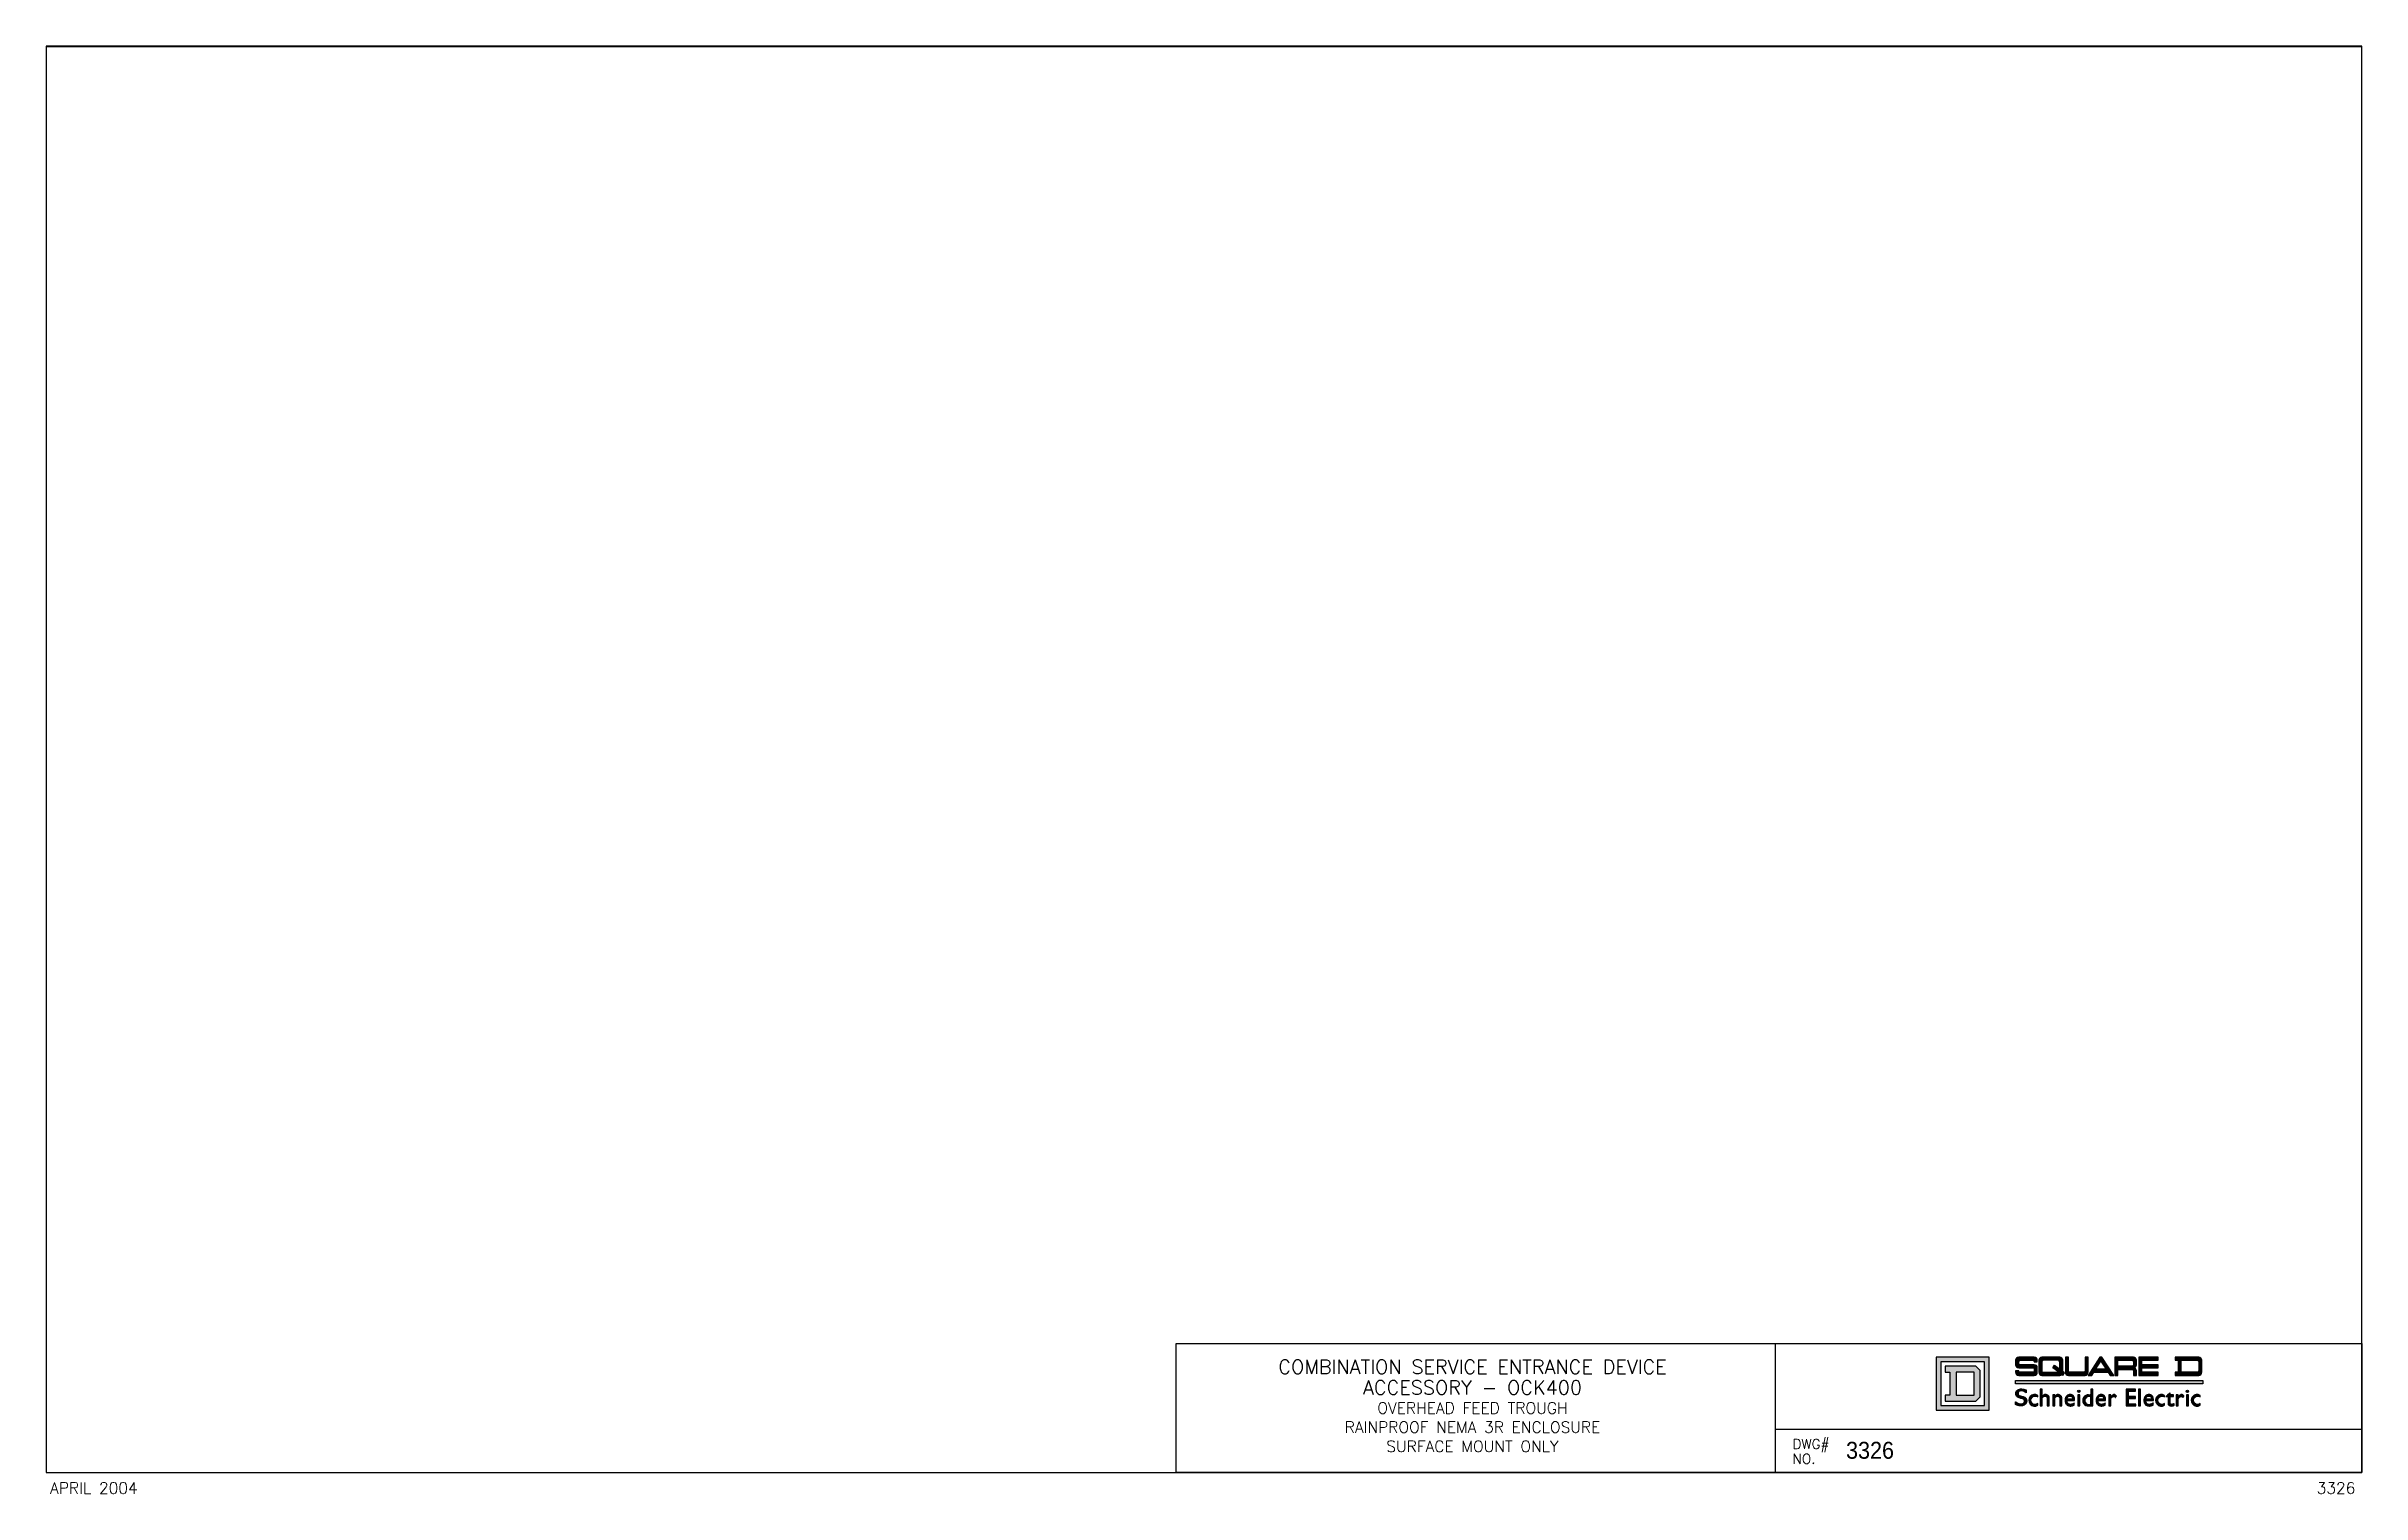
# Paper-space layout 'Layout1' of a CAD drawing. Extents: x 0 to 16.4, y -0.2 to 10.1.
# The model-space entities are those that its viewports show. They can reach past a viewport. Long polylines and large blocks are cut down to what shows.
import ezdxf
from ezdxf.enums import TextEntityAlignment as Align

# ---------------------------------------------------------------- set-up
doc = ezdxf.new("R2010")
doc.units = 0
doc.header["$MEASUREMENT"] = 0
for name, color, linetype in [('CONTINUOUS1', 7, 'CONTINUOUS'), ('CONTINUOUS2', 254, 'CONTINUOUS'), ('CONTINUOUS3', 253, 'CONTINUOUS'), ('TEXT1', 3, 'CONTINUOUS'), ('TITLEBLOCK', 9, 'CONTINUOUS'), ('VIEWPORT', 9, 'CONTINUOUS')]:
    doc.layers.add(name, color=color, linetype=linetype)
doc.styles.add('M_STANDARD', font='MEDUSA.SHX', dxfattribs={"width": 0.8})
doc.styles.add('ROMANS', font='romans.shx')

# ---------------------------------------------------------------- blocks, each defined once
blk = doc.blocks.new('TB-PAD')
at = {"layer": 'CONTINUOUS2', "color": 0}
for p, q in [((12.2457010086626, 0.9120019915754742), (12.2457010086626, -8.4245251e-09)), ((16.4000010086626, 0.3039999915754752), (12.2457010086626, 0.3039999915754752))]:
    blk.add_line(p, q, dxfattribs=at)
blk.add_lwpolyline([(16.4000010086626, -8.4245251e-09), (16.4000010086626, -8.4245251e-09), (16.4000010086626, -8.4245251e-09), (8.002461008662603, -8.4245251e-09), (8.002461008662603, 0.9120019915754742), (16.4000010086626, 0.9120019915754742), (16.4000010086626, -8.4245251e-09)], close=True, dxfattribs=at)
at = {"layer": 'CONTINUOUS3', "color": 0, "flags": 128}
blk.add_lwpolyline([(8.6626031e-09, -8.4245251e-09), (16.4000010086626, -8.4245251e-09), (16.4000010086626, 10.1), (8.6626031e-09, 10.1)], close=True, dxfattribs=at)
at = {"layer": 'TEXT1', "color": 0, "linetype": 'CONTINUOUS', "style": 'ROMANS'}
for s, p in [('DWG#', (12.36897712979916, 0.2011566622908068)), ('NO.', (12.36897712979916, 0.096156662290807))]:
    blk.add_text(s, height=0.0699999951940822, dxfattribs=at).set_placement(p, align=Align.MIDDLE_LEFT)
at = {"layer": 'TEXT1', "color": 0, "style": 'ROMANS'}
for tag, height, p in [('DESCRIPTION 1', 0.1, (10.10183835760059, 0.7474460800344916)), ('DESCRIPTION 2', 0.1, (10.10183835760059, 0.6017231627161466)), ('DESCRIPTION 3', 0.08, (10.10183835760059, 0.4560002453978016)), ('DESCRIPTION 4', 0.08, (10.10183835760059, 0.3202773280794582)), ('DESCRIPTION 5', 0.08, (10.10183835760059, 0.1845544107611148))]:
    blk.add_attdef(tag, text='', height=height, dxfattribs=at).set_placement(p, align=Align.MIDDLE)
at = {"layer": 'TEXT1', "color": 0, "style": 'M_STANDARD', "width": 0.9512024731840066}
blk.add_attdef('DWGNO', text='', height=0.12, dxfattribs=at).set_placement((12.74772367969455, 0.1565405376119799), align=Align.MIDDLE_LEFT)
at = {"layer": 'TEXT1', "color": 0, "style": 'ROMANS'}
blk.add_attdef('DATE', text='', height=0.08, dxfattribs=at).set_placement((0.0266402460664743, -0.1107193164174602), align=Align.MIDDLE_LEFT)
blk.add_attdef('REF', text='', height=0.08, dxfattribs=at).set_placement((16.35506455815586, -0.1107193164174602), align=Align.MIDDLE_RIGHT)
blk = doc.blocks.new('LOGO-PAD')
at = {"layer": 'CONTINUOUS1'}
h = blk.add_hatch(color=9, dxfattribs=at)
h.paths.add_polyline_path([(1.486316041326151, 0.6638643138170442), (1.111315796341873, 0.6638643138170442), (1.111315796341873, 0.2888644264609757), (1.486316041326151, 0.2888644264609757)])
h.paths.add_polyline_path([(1.392565980080039, 0.6001142882630579), (1.175065956006481, 0.6001142882630579), (1.175065956006481, 0.5569891671065084), (1.208816124682616, 0.5569891671065084), (1.208816124682616, 0.3957395731715114), (1.175065956006481, 0.3957395731715114), (1.175065956006481, 0.3526143179045111), (1.392565980080039, 0.3526143179045111), (1.422565792254577, 0.3826143535964666), (1.422565792254577, 0.5701142078676189)], flags=0)
h.paths.add_polyline_path([(1.454440827383312, 0.631989144577688), (1.143190831470779, 0.631989144577688), (1.143190831470779, 0.3207393721827434), (1.454440827383312, 0.3207393721827434)], flags=16)
h.paths.add_polyline_path([(1.251941245839166, 0.5569891671065084), (1.251941245839166, 0.3957395731715114), (1.379440760504994, 0.3957395731715114), (1.379440760504994, 0.5569891671065084)], flags=0)
h = blk.add_hatch(color=9, dxfattribs=at)
edge = h.paths.add_edge_path()
edge.add_line((1.706158971979878, 0.6423016628555165), (1.794659236046104, 0.6423016628555165))
edge.add_arc((1.794659059797441, 0.6315206045637596), 0.0107810582931976, -0.0009366862294086786, 89.99906332900741, ccw=False)
edge.add_line((1.805440118089197, 0.6315204283122289), (1.827002575925892, 0.6315204283122289))
edge.add_line((1.827002575925892, 0.6315204283122289), (1.827002575925892, 0.6423016628555165))
edge.add_arc((1.805440021527005, 0.6423017594181574), 0.0215625543991029, 359.9997434148255, 449.9997434160171)
edge.add_line((1.805440118089197, 0.6638643138170442), (1.695377564936368, 0.6638643138170442))
edge.add_arc((1.695378186492716, 0.6423022844272414), 0.0215620293987615, 90.00165163282237, 180.0014125206716)
edge.add_line((1.673816157100507, 0.6423017528555879), (1.673816157100507, 0.6107079034654821))
edge.add_arc((1.695378141491446, 0.6107073268949657), 0.0215619843986482, 179.9984679027414, 269.9984679437649)
edge.add_line((1.695377564936368, 0.589145342504026), (1.794659236046104, 0.5891456106290894))
edge.add_arc((1.794659058859963, 0.5783645513998547), 0.0107810592306907, -0.0009416684906113915, 89.9990583468778, ccw=False)
edge.add_line((1.805440118089197, 0.5783643742108217), (1.805440286839289, 0.5675829596673913))
edge.add_arc((1.79465900917095, 0.5675828227932667), 0.0107812776692073, -89.9997907459047, 0.0007274007680848626, ccw=False)
edge.add_line((1.794659048546041, 0.5568015451241313), (1.706158971979878, 0.5568015451239609))
edge.add_arc((1.706158926979733, 0.5675830946673887), 0.0107815495435218, 180.0002391405646, 270.0002391417287, ccw=False)
edge.add_line((1.695377377436305, 0.5675830496674626), (1.673816157100507, 0.5675830496674626))
edge.add_line((1.673816157100507, 0.5675830496674626), (1.673816157100507, 0.5568018132491948))
edge.add_arc((1.695378051486819, 0.5568010585565073), 0.0215618943995201, 179.9979945776083, 269.9987071039833)
edge.add_line((1.695377564936368, 0.5352391641624769), (1.805440118089197, 0.5352391641624769))
edge.add_arc((1.805440156527087, 0.5568015835616184), 0.0215624193991759, 269.9998978626278, 359.9996636967671)
edge.add_line((1.827002575925892, 0.5568014569988696), (1.827002575925892, 0.5887705485089332))
edge.add_arc((1.805440111526664, 0.5887705550714311), 0.0215624643992291, 359.9999825621309, 449.9999825620353)
edge.add_line((1.805440118089197, 0.6103330194706591), (1.706158971979878, 0.6103327513454251))
edge.add_arc((1.706158881980003, 0.6211142558887484), 0.0107815045436989, 180.0000099631941, 270.0004782832434, ccw=False)
edge.add_line((1.695377377436305, 0.6211142540139467), (1.695377564936368, 0.6315205164371496))
edge.add_arc((1.706158885728571, 0.6315203420622487), 0.0107813207936129, 89.99954162982789, 179.9990733096557, ccw=False)
h = blk.add_hatch(color=9, dxfattribs=at)
edge = h.paths.add_edge_path()
edge.add_arc((1.859439987429169, 0.6423016656678994), 0.021562648149145, 90.00000747299615, 179.9997683268519)
edge.add_line((1.837877339280201, 0.6423017528555879), (1.837877170530109, 0.5568018132491948))
edge.add_arc((1.859439857117431, 0.5568016726252254), 0.0215626865877803, 179.9996263378447, 269.9998903896791)
edge.add_line((1.859439815866696, 0.5352389860374847), (1.986189823671427, 0.5352391641624769))
edge.add_arc((1.986190043351474, 0.5568016288008568), 0.021562464639499, 269.9994162661951, 311.7040125634685)
edge.add_line((2.000535176793139, 0.5407032739821039), (2.007752112757859, 0.5352391641624769))
edge.add_line((2.007752112757859, 0.5352391641624769), (2.020768165011109, 0.5524296310179584))
edge.add_line((2.020768165011109, 0.5524296310179584), (2.007752300257923, 0.5622850574563363))
edge.add_line((2.007752300257923, 0.5622850574563363), (2.007752469008014, 0.6423016628555165))
edge.add_arc((1.986189820858957, 0.6423016656679872), 0.0215626481490571, 359.9999925267666, 449.9999925267689)
edge.add_line((1.986189823671427, 0.6638643138170442), (1.859439984616788, 0.6638643138170442))
edge = h.paths.add_edge_path(flags=16)
edge.add_arc((1.870221492910582, 0.6315205108123614), 0.0107811520434708, 90.00043844291412, 179.9999701074038)
edge.add_line((1.859440340867113, 0.6315205164371496), (1.859440340867113, 0.5675830496674626))
edge.add_arc((1.870221627908248, 0.5675828321650959), 0.010781287043329, 179.9988441113203, 269.9988441346418)
edge.add_line((1.87022141041027, 0.5568015451239609), (1.979274912904006, 0.5568015451239609))
edge.add_line((1.979274912904006, 0.5568015451239609), (1.936536734983437, 0.5891612556392835))
edge.add_line((1.936536734983437, 0.5891612556392835), (1.949552787236687, 0.6063515462445827))
edge.add_line((1.949552787236687, 0.6063515462445827), (1.986189823671427, 0.5786120318725811))
edge.add_line((1.986189823671427, 0.5786120318725811), (1.986189823671427, 0.6315204283122289))
edge.add_arc((1.975408587253074, 0.631520426437163), 0.0107812364183537, 9.9648460607e-06, 90.00000996484134)
edge.add_line((1.975408585378009, 0.6423016628555165), (1.87022141041027, 0.6423016628555165))
h = blk.add_hatch(color=9, dxfattribs=at)
edge = h.paths.add_edge_path()
edge.add_line((2.047689882598749, 0.6638644919422068), (2.026127593512317, 0.6638644919422068))
edge.add_line((2.026127593512317, 0.6638644919422068), (2.026127406012253, 0.5568018132491948))
edge.add_arc((2.047689923847383, 0.5568015038747939), 0.0215625178373487, 179.999177932392, 269.9998903944047)
edge.add_line((2.047689882598749, 0.5352389860374847), (2.16525206565112, 0.5352391641624769))
edge.add_arc((2.165252113464067, 0.5568015929365722), 0.0215624287741484, 269.9998729512306, 359.9996387857453)
edge.add_line((2.186814542237787, 0.5568014569988696), (2.186814898487941, 0.6638644919422068))
edge.add_line((2.186814898487941, 0.6638644919422068), (2.16525206565112, 0.6638644919422068))
edge.add_line((2.16525206565112, 0.6638644919422068), (2.16525206565112, 0.5675830496674626))
edge.add_arc((2.154470694233568, 0.5675829165415133), 0.0107813714183743, -89.99929253334278, 0.0007074753982010407, ccw=False)
edge.add_line((2.154470827357872, 0.5568015451239609), (2.058471120891997, 0.5568015451239609))
edge.add_arc((2.05847116026702, 0.5675830102922954), 0.0107814651684066, 179.9997907491368, 269.99979074990136, ccw=False)
edge.add_line((2.047689695098686, 0.5675830496674626), (2.047689882598749, 0.6638644919422068))
h = blk.add_hatch(color=9, dxfattribs=at)
h.paths.add_polyline_path([(2.270499521908366, 0.6638644919422068), (2.186814373487525, 0.5352389860374847), (2.212539634043626, 0.5352391641624769), (2.226567774458121, 0.5568015451239609), (2.329499210452329, 0.5568015451239609), (2.343527538366888, 0.5352394322875403), (2.369251898922275, 0.5352394322875403), (2.285566919251696, 0.6638644919422068)])
edge = h.paths.add_edge_path(flags=16)
edge.add_line((2.278033314329977, 0.6359049480514618), (2.315470001287028, 0.5783643742108217))
edge.add_line((2.315470001287028, 0.5783643742108217), (2.240596983623252, 0.578364196085659))
edge.add_line((2.240596983623252, 0.578364196085659), (2.278033126829914, 0.635904589926327))
h = blk.add_hatch(color=9, dxfattribs=at)
edge = h.paths.add_edge_path()
edge.add_arc((2.507627067133951, 0.5672078009861301), 0.0215625675244632, 0.0002565813902296, 90.00070498518937)
edge.add_arc((2.507627067134452, 0.6103329360318659), 0.0215625675245372, 269.9992950134795, 359.9995092535441)
edge.add_line((2.529189634658198, 0.6103327513454251), (2.529189634658198, 0.6423016562928301))
edge.add_arc((2.50762667305249, 0.6423015303381832), 0.0215629616060761, 0.0003346789653151, 89.99920945081219)
edge.add_line((2.507626970571468, 0.6638644919422068), (2.376002128332206, 0.6638644919422068))
edge.add_line((2.376002128332206, 0.6638644919422068), (2.376002128332206, 0.5352391641624769))
edge.add_line((2.376002128332206, 0.5352391641624769), (2.397564961169027, 0.5352391641624769))
edge.add_line((2.397564961169027, 0.5352391641624769), (2.397564961169027, 0.577989312090836))
edge.add_line((2.397564961169027, 0.577989312090836), (2.496845563528129, 0.577989312090836))
edge.add_arc((2.496845471653384, 0.5672081694230766), 0.0107811426681508, -0.00048826735479678973, 89.99951173680728, ccw=False)
edge.add_line((2.507626614321143, 0.5672080775475484), (2.507626970571468, 0.5352391641624769))
edge.add_line((2.507626970571468, 0.5352391641624769), (2.529189634658198, 0.5352391641624769))
edge.add_line((2.529189634658198, 0.5352391641624769), (2.529189634658198, 0.5672078975474056))
edge = h.paths.add_edge_path(flags=16)
edge.add_arc((2.496845471653384, 0.6315205201877572), 0.0107811426681508, -0.00048826735479678973, 89.99951173680728, ccw=False)
edge.add_line((2.507626614321143, 0.6315204283122289), (2.507626970571468, 0.6103328394705163))
edge.add_arc((2.4968456497785, 0.6103329257201973), 0.0107813207933134, 269.9995416348029, 359.99954163846917, ccw=False)
edge.add_line((2.496845563528129, 0.5995516049272287), (2.397564961169027, 0.5995518730522922))
edge.add_line((2.397564961169027, 0.5995518730522922), (2.397564961169027, 0.6423016628555165))
edge.add_line((2.397564961169027, 0.6423016628555165), (2.496845563528129, 0.6423016628555165))
for points in [[(2.682377122234047, 0.6638644919422068), (2.545877089309929, 0.6638644919422068), (2.545877089309929, 0.5352391641624769), (2.682377122234047, 0.5352391641624769), (2.682377122234047, 0.5568015451239609), (2.567439378396361, 0.5568015451239609), (2.567439378396361, 0.5887705485089332), (2.682377122234047, 0.5887705485089332), (2.682377122234047, 0.6103328394705163), (2.567439378396361, 0.6103328394705163), (2.567439378396361, 0.6423016628555165), (2.682377122234047, 0.6423016628555165)], [(2.998736751853392, 0.4763401613594179), (1.673816157100507, 0.4763642794500816), (1.673816157100507, 0.4979941642056934), (2.998736751853392, 0.4979700461150296)], [(1.847903096971979, 0.3185392197908646), (1.850680715066037, 0.3185392197908646), (1.853458333160094, 0.3185392197908646), (1.856235951253982, 0.3185392197908646), (1.859013569348039, 0.3185392197908646), (1.861791187441927, 0.3185392197908646), (1.861791187441927, 0.3213168378847518), (1.861791187441927, 0.3240944559788095), (1.861791187441927, 0.3713139635765974), (1.861791187441927, 0.3740915816706551), (1.861791187441927, 0.3764121066624857), (1.864568805535984, 0.3787302038875286), (1.867119835595051, 0.3809067470338623), (1.869482417015067, 0.3826818394989009), (1.872408099818333, 0.3848664295055646), (1.874636172254813, 0.3862728726654727), (1.876484787159231, 0.3871741628932459), (1.878456896005932, 0.3877239703094806), (1.881234514099819, 0.3879796721404323), (1.884012132193877, 0.3879796721404323), (1.886789750287764, 0.3875908056072608), (1.889524702656704, 0.3864723471903067), (1.891539477228523, 0.3848131875133736), (1.893464015671927, 0.3828455775268371), (1.895014348074116, 0.3807960064739295), (1.896524765708281, 0.3785266344276583), (1.897552862222401, 0.3760636905171855), (1.897900222663825, 0.3740915816706551), (1.897900222663825, 0.3713139635765974), (1.897900222663825, 0.3240944559788095), (1.897900222663825, 0.3213168378847518), (1.897900222663825, 0.3185392197908646), (1.900677840757712, 0.3185392197908646), (1.90345545885177, 0.3185392197908646), (1.906233076945657, 0.3185392197908646), (1.909010695039714, 0.3185392197908646), (1.911788313133772, 0.3185392197908646), (1.911788313133772, 0.3213168378847518), (1.911788313133772, 0.3240944559788095), (1.911788313133772, 0.3740915816706551), (1.911788313133772, 0.3768691997645424), (1.911510551324315, 0.3796468178584296), (1.910871699162701, 0.3824244359524873), (1.909927309010786, 0.3852020540465451), (1.908482947601815, 0.3877019103309753), (1.906233076945657, 0.3898406762634186), (1.903721294193903, 0.3920766850267801), (1.901013087638123, 0.3938452989406192), (1.898971795146881, 0.3953124560483166), (1.896369153755731, 0.3964598354054947), (1.893614616703903, 0.3975734953987744), (1.89130795538708, 0.3984640481231172), (1.889158525210152, 0.3990083828482516), (1.886761306382741, 0.3994741650645897), (1.884012132193877, 0.3994820966067327), (1.88122438981637, 0.3992749623910759), (1.878623553091504, 0.39861794944045), (1.876234801530788, 0.3974235736599217), (1.874082765034561, 0.3962323293606009), (1.871776024281334, 0.3947017891629803), (1.869347282437363, 0.3928857065760103), (1.8671797665443, 0.3912294853105327), (1.864533912437398, 0.3893715454285034), (1.861791187441927, 0.3873342800367259), (1.861791187441927, 0.3935349083285478), (1.861791187441927, 0.396312526422435), (1.861791187441927, 0.432421561644333), (1.861791187441927, 0.4351991797382202), (1.861791187441927, 0.4379767978321075), (1.859013569348039, 0.4379767978321075), (1.856235951253982, 0.4379767978321075), (1.853458333160094, 0.4379767978321075), (1.850680715066037, 0.4379767978321075), (1.847903096971979, 0.4379767978321075), (1.847903096971979, 0.4351991797382202), (1.847903096971979, 0.432421561644333), (1.847903096971979, 0.3240944559788095), (1.847903096971979, 0.3213168378847518)], [(1.93678687597961, 0.3185392197908646), (1.939564494073497, 0.3185392197908646), (1.942342112167555, 0.3185392197908646), (1.945119730261442, 0.3185392197908646), (1.9478973483555, 0.3185392197908646), (1.950674966449557, 0.3185392197908646), (1.950674966449557, 0.3213168378847518), (1.950674966449557, 0.3240944559788095), (1.950674966449557, 0.3713139635765974), (1.950674966449557, 0.3740915816706551), (1.950674966449557, 0.3764121066624857), (1.953452584543445, 0.3787302038875286), (1.956003614602682, 0.3809067470338623), (1.958366196022527, 0.3826818394989009), (1.961291878825964, 0.3848664295055646), (1.963519951262444, 0.3862728726654727), (1.965368566166691, 0.3871741628932459), (1.967340675013392, 0.3877239703094806), (1.97011829310745, 0.3879796721404323), (1.972895911201337, 0.3879796721404323), (1.975673529295395, 0.3875908056072608), (1.978408481664164, 0.3864723471903067), (1.980423256236154, 0.3848131875133736), (1.982347794679387, 0.3828455775268371), (1.983898127081747, 0.3807960064739295), (1.985408544715742, 0.3785266344276583), (1.986436641229861, 0.3760636905171855), (1.986784001671285, 0.3740915816706551), (1.986784001671285, 0.3713139635765974), (1.986784001671285, 0.3240944559788095), (1.986784001671285, 0.3213168378847518), (1.986784001671285, 0.3185392197908646), (1.989561619765343, 0.3185392197908646), (1.99233923785923, 0.3185392197908646), (1.995116855953288, 0.3185392197908646), (1.997894474047175, 0.3185392197908646), (2.000672092141233, 0.3185392197908646), (2.000672092141233, 0.3213168378847518), (2.000672092141233, 0.3240944559788095), (2.000672092141233, 0.3740915816706551), (2.000672092141233, 0.3768691997645424), (2.000394330331776, 0.3796468178584296), (1.999755478170161, 0.3824244359524873), (1.998811088018246, 0.3852020540465451), (1.997366726609445, 0.3877019103309753), (1.995116855953288, 0.3898406762634186), (1.992605073201364, 0.3920766850267801), (1.989896866645583, 0.3938452989406192), (1.987855574154341, 0.3953124560483166), (1.985252932763362, 0.3964598354054947), (1.982498395711534, 0.3975734953987744), (1.980191734394711, 0.3984640481231172), (1.978042304217613, 0.3990083828482516), (1.975645085390201, 0.3994741650645897), (1.972895911201337, 0.3994820966067327), (1.970108168823831, 0.3992749623910759), (1.967507332098964, 0.39861794944045), (1.965118580538248, 0.3974235736599217), (1.962966544042192, 0.3962323293606009), (1.960659803288965, 0.3947017891629803), (1.958231061444994, 0.3928857065760103), (1.95606354555176, 0.3912294853105327), (1.953417691445029, 0.3893715454285034), (1.950674966449557, 0.3873342800367259), (1.950674966449557, 0.3935349083285478), (1.950674966449557, 0.396312526422435), (1.950674966449557, 0.39075729023449), (1.950674966449557, 0.3935349083285478), (1.950674966449557, 0.396312526422435), (1.9478973483555, 0.396312526422435), (1.945119730261442, 0.396312526422435), (1.942342112167555, 0.396312526422435), (1.939564494073497, 0.396312526422435), (1.93678687597961, 0.396312526422435), (1.93678687597961, 0.3935349083285478), (1.93678687597961, 0.39075729023449), (1.93678687597961, 0.3240944559788095), (1.93678687597961, 0.3213168378847518)], [(2.333986263419465, 0.3185392197908646), (2.336763881513352, 0.3185392197908646), (2.33954149960741, 0.3185392197908646), (2.342319117701297, 0.3185392197908646), (2.345096735795355, 0.3185392197908646), (2.347874353889242, 0.3185392197908646), (2.347874353889242, 0.3213168378847518), (2.347874353889242, 0.3240944559788095), (2.347874353889242, 0.3629811092945947), (2.347874353889242, 0.3657587273886524), (2.347874353889242, 0.3685363454825397), (2.348586194660104, 0.3713139635765974), (2.349735358012228, 0.3740915816706551), (2.3511797194212, 0.3764803332313709), (2.353429590077357, 0.378258008811486), (2.356207208171245, 0.3803481447481549), (2.358708187386159, 0.3821533245041455), (2.360746259593074, 0.3835311386972085), (2.362567953606546, 0.3843965447991882), (2.364540062453247, 0.3852020540465451), (2.367317680547134, 0.3860225445559995), (2.371041809419384, 0.3859647625154712), (2.373644053628343, 0.3851557727118125), (2.375650534829137, 0.3838132449996015), (2.377749804062805, 0.3819776024104162), (2.379816961970139, 0.3796468178584296), (2.381205771017082, 0.3784524420782422), (2.382248692300752, 0.380049012932091), (2.383757731757302, 0.3823591474088066), (2.385542235943237, 0.3850909809773389), (2.386582283838979, 0.3866831530647805), (2.387955382985555, 0.3887851813877892), (2.386761007205027, 0.39075729023449), (2.384708963404055, 0.3932298076646252), (2.38166327412026, 0.3956385659741959), (2.379947253551311, 0.3970016751998178), (2.377622643675838, 0.3982846352691358), (2.375650534829137, 0.3990901445163222), (2.37287291673525, 0.3990901445163222), (2.370095298641192, 0.3990901445163222), (2.367317680547134, 0.3987012779831507), (2.364540062453247, 0.3977013354693786), (2.361956877625775, 0.3961180931558492), (2.359679230788774, 0.394229312851849), (2.357596017218188, 0.3921460992814336), (2.355512803647773, 0.3900628857110182), (2.35378697604543, 0.3878950002004449), (2.3521136744877, 0.3860075632937314), (2.347874353889242, 0.3814779152569376), (2.347874353889242, 0.3860075632937314), (2.347874353889242, 0.3879796721404323), (2.347874353889242, 0.39075729023449), (2.347874353889242, 0.3935349083285478), (2.347874353889242, 0.396312526422435), (2.345096735795355, 0.396312526422435), (2.342319117701297, 0.396312526422435), (2.33954149960741, 0.396312526422435), (2.336763881513352, 0.396312526422435), (2.333986263419465, 0.396312526422435), (2.333986263419465, 0.3935349083285478), (2.333986263419465, 0.39075729023449), (2.333986263419465, 0.3240944559788095), (2.333986263419465, 0.3213168378847518)], [(2.456201459554765, 0.3185392197908646), (2.458979077648653, 0.3185392197908646), (2.46175669574271, 0.3185392197908646), (2.520086675716388, 0.3185392197908646), (2.522864293810275, 0.3185392197908646), (2.525641911904333, 0.3185392197908646), (2.525641911904333, 0.3213168378847518), (2.525641911904333, 0.3240944559788095), (2.525641911904333, 0.3268720740728673), (2.525641911904333, 0.3296496921667545), (2.525641911904333, 0.3324273102608122), (2.522864293810275, 0.3324273102608122), (2.520086675716388, 0.3324273102608122), (2.478422404306545, 0.3324273102608122), (2.475644786212658, 0.3324273102608122), (2.4728671681186, 0.3324273102608122), (2.4728671681186, 0.33520492835487), (2.4728671681186, 0.3379825464487572), (2.4728671681186, 0.3657587273886524), (2.4728671681186, 0.3685363454825397), (2.4728671681186, 0.3713139635765974), (2.475644786212658, 0.3713139635765974), (2.478422404306545, 0.3713139635765974), (2.51730905762233, 0.3713139635765974), (2.520086675716388, 0.3713139635765974), (2.522864293810275, 0.3713139635765974), (2.522864293810275, 0.3740915816706551), (2.522864293810275, 0.3768691997645424), (2.522864293810275, 0.3796468178584296), (2.522864293810275, 0.3824244359524873), (2.522864293810275, 0.3852020540465451), (2.520086675716388, 0.3852020540465451), (2.51730905762233, 0.3852020540465451), (2.478422404306545, 0.3852020540465451), (2.475644786212658, 0.3852020540465451), (2.4728671681186, 0.3852020540465451), (2.4728671681186, 0.3879796721404323), (2.4728671681186, 0.39075729023449), (2.4728671681186, 0.4185334711742148), (2.4728671681186, 0.4213110892682726), (2.4728671681186, 0.4240887073623303), (2.475644786212658, 0.4240887073623303), (2.478422404306545, 0.4240887073623303), (2.51730905762233, 0.4240887073623303), (2.520086675716388, 0.4240887073623303), (2.522864293810275, 0.4240887073623303), (2.522864293810275, 0.4268663254562175), (2.522864293810275, 0.4296439435502753), (2.522864293810275, 0.432421561644333), (2.522864293810275, 0.4351991797382202), (2.522864293810275, 0.4379767978321075), (2.520086675716388, 0.4379767978321075), (2.51730905762233, 0.4379767978321075), (2.46175669574271, 0.4379767978321075), (2.458979077648653, 0.4379767978321075), (2.456201459554765, 0.4379767978321075), (2.456201459554765, 0.4351991797382202), (2.456201459554765, 0.432421561644333), (2.456201459554765, 0.3240944559788095), (2.456201459554765, 0.3213168378847518)], [(2.545085238562226, 0.3185392197908646), (2.547862856656283, 0.3185392197908646), (2.550640474750171, 0.3185392197908646), (2.553418092844228, 0.3185392197908646), (2.556195710938116, 0.3185392197908646), (2.558973329032173, 0.3185392197908646), (2.558973329032173, 0.3213168378847518), (2.558973329032173, 0.3240944559788095), (2.558973329032173, 0.432421561644333), (2.558973329032173, 0.4351991797382202), (2.558973329032173, 0.4379767978321075), (2.556195710938116, 0.4379767978321075), (2.553418092844228, 0.4379767978321075), (2.550640474750171, 0.4379767978321075), (2.547862856656283, 0.4379767978321075), (2.545085238562226, 0.4379767978321075), (2.545085238562226, 0.4351991797382202), (2.545085238562226, 0.432421561644333), (2.545085238562226, 0.3240944559788095), (2.545085238562226, 0.3213168378847518)], [(2.768100195328234, 0.3193447290382215), (2.770072304174934, 0.3185392197908646), (2.776853223288274, 0.3177266059119579), (2.783960394644882, 0.3185392197908646), (2.78673801273894, 0.3190948244196652), (2.788710121585641, 0.3197586133924238), (2.790321140080184, 0.3205113286375654), (2.792293248926885, 0.3213168378847518), (2.795070867020772, 0.3223769226657969), (2.79784848511483, 0.323705589445638), (2.79784848511483, 0.3240944559788095), (2.79784848511483, 0.3268720740728673), (2.79784848511483, 0.3296496921667545), (2.79784848511483, 0.3324273102608122), (2.79784848511483, 0.3348160618216985), (2.795070867020772, 0.3340302206436268), (2.792365821896428, 0.3330627471016219), (2.789656082622375, 0.3319722328952826), (2.787543521986126, 0.3310528956835701), (2.785932503491583, 0.3304552014141114), (2.783960394644882, 0.3296496921667545), (2.781182776550995, 0.3294142968159695), (2.778405158456937, 0.3296496921667545), (2.776433049610236, 0.3304552014141114), (2.774670597445183, 0.3314126783258194), (2.772849922268992, 0.3324273102608122), (2.771309634063275, 0.3337080859405437), (2.770072304174934, 0.33520492835487), (2.769017502196309, 0.3370752134098898), (2.768100195328234, 0.3387880556961141), (2.767294686081047, 0.3407601645426444), (2.767294686081047, 0.3435377826367021), (2.767294686081047, 0.3796468178584296), (2.767294686081047, 0.3824244359524873), (2.767294686081047, 0.3852020540465451), (2.770072304174934, 0.3852020540465451), (2.772849922268992, 0.3852020540465451), (2.78673801273894, 0.3852020540465451), (2.789515630832827, 0.3852020540465451), (2.792293248926885, 0.3852020540465451), (2.792293248926885, 0.3879796721404323), (2.792293248926885, 0.39075729023449), (2.792293248926885, 0.3935349083285478), (2.792293248926885, 0.396312526422435), (2.789515630832827, 0.396312526422435), (2.78673801273894, 0.396312526422435), (2.772849922268992, 0.396312526422435), (2.770072304174934, 0.396312526422435), (2.767294686081047, 0.396312526422435), (2.767294686081047, 0.3990901445163222), (2.767294686081047, 0.40186776261038), (2.767294686081047, 0.4046453807044377), (2.767294686081047, 0.4074229987983249), (2.767294686081047, 0.4101951770153965), (2.765072591605903, 0.4082562842266957), (2.762850497130589, 0.4063119515608383), (2.749517930279555, 0.3946459555660344), (2.747295835804241, 0.392701622900177), (2.745037428605176, 0.390774564389972), (2.742784501548531, 0.3888087685731994), (2.740784200988546, 0.3870634024897304), (2.73865097726642, 0.3852020540465451), (2.74229612323521, 0.3852020540465451), (2.745073741329097, 0.3852020540465451), (2.747851359423155, 0.3852020540465451), (2.750628977517042, 0.3852020540465451), (2.7534065956111, 0.3852020540465451), (2.7534065956111, 0.3824244359524873), (2.7534065956111, 0.3796468178584296), (2.7534065956111, 0.3379825464487572), (2.7534065956111, 0.33520492835487), (2.753795462144271, 0.3324273102608122), (2.754795404658043, 0.3296496921667545), (2.756573080238158, 0.3272609406060388), (2.758810686828073, 0.3252801639712293), (2.760933940645745, 0.323705589445638), (2.762735804659516, 0.322316540818179), (2.764517067986989, 0.3213168378847518), (2.766384493876135, 0.3202550358792001)], [(2.811736575584777, 0.3185392197908646), (2.814514193678665, 0.3185392197908646), (2.817291811772722, 0.3185392197908646), (2.82006942986678, 0.3185392197908646), (2.822847047960667, 0.3185392197908646), (2.825624666054725, 0.3185392197908646), (2.825624666054725, 0.3213168378847518), (2.825624666054725, 0.3240944559788095), (2.825624666054725, 0.3629811092945947), (2.825624666054725, 0.3657587273886524), (2.825624666054725, 0.3685363454825397), (2.826336506825416, 0.3713139635765974), (2.827485670177711, 0.3740915816706551), (2.828930031586512, 0.3764803332313709), (2.83117990224267, 0.378258008811486), (2.833957520336728, 0.3803481447481549), (2.836458499551472, 0.3821533245041455), (2.838496571758387, 0.3835311386972085), (2.840318265771859, 0.3843965447991882), (2.84229037461856, 0.3852020540465451), (2.845067992712618, 0.3860225445559995), (2.848792121584697, 0.3859647625154712), (2.851394365793826, 0.3851557727118125), (2.85340084699462, 0.3838132449996015), (2.855500116228117, 0.3819776024104162), (2.857567274135451, 0.3796468178584296), (2.858956083182565, 0.3784524420782422), (2.859999004466235, 0.380049012932091), (2.861508043922615, 0.3823591474088066), (2.86329254810855, 0.3850909809773389), (2.864332596004462, 0.3866831530647805), (2.865705695150868, 0.3887851813877892), (2.86451131937051, 0.39075729023449), (2.862459275569538, 0.3932298076646252), (2.859413586285572, 0.3956385659741959), (2.857697565716623, 0.3970016751998178), (2.855372955841321, 0.3982846352691358), (2.85340084699462, 0.3990901445163222), (2.850623228900563, 0.3990901445163222), (2.847845610806505, 0.3990901445163222), (2.845067992712618, 0.3987012779831507), (2.84229037461856, 0.3977013354693786), (2.839707189791258, 0.3961180931558492), (2.837429542954087, 0.394229312851849), (2.835346329383671, 0.3921460992814336), (2.833263115813085, 0.3900628857110182), (2.831537288210913, 0.3878950002004449), (2.829863986653013, 0.3860075632937314), (2.825624666054725, 0.3814779152569376), (2.825624666054725, 0.3860075632937314), (2.825624666054725, 0.3879796721404323), (2.825624666054725, 0.39075729023449), (2.825624666054725, 0.3935349083285478), (2.825624666054725, 0.396312526422435), (2.822847047960667, 0.396312526422435), (2.82006942986678, 0.396312526422435), (2.817291811772722, 0.396312526422435), (2.814514193678665, 0.396312526422435), (2.811736575584777, 0.396312526422435), (2.811736575584777, 0.3935349083285478), (2.811736575584777, 0.39075729023449), (2.811736575584777, 0.3240944559788095), (2.811736575584777, 0.3213168378847518)]]:
    blk.add_hatch(color=9, dxfattribs=at).paths.add_polyline_path(points)
h = blk.add_hatch(color=9, dxfattribs=at)
edge = h.paths.add_edge_path()
edge.add_line((2.824501390082563, 0.6423016628555165), (2.824501390082563, 0.5568015451240994))
edge.add_line((2.824501390082563, 0.5568015451240994), (2.803688857735931, 0.5568015451240994))
edge.add_line((2.803688857735931, 0.5568015451240994), (2.803688857735931, 0.5352391641626002))
edge.add_line((2.803688857735931, 0.5352391641626002), (2.97056404175391, 0.5352391641626002))
edge.add_arc((2.970564089566778, 0.5568015929366666), 0.0215624287741196, 269.9998729514371, 359.9996387859521)
edge.add_line((2.992126518340469, 0.5568014569990419), (2.992126518340469, 0.6423016628555165))
edge.add_arc((2.970563865504514, 0.6423018391063527), 0.0215626528366762, 359.9995316703782, 449.999531674205)
edge.add_line((2.97056404175391, 0.6638644919423083), (2.803688857735931, 0.6638644919423083))
edge.add_line((2.803688857735931, 0.6638644919423083), (2.803688857735931, 0.6423016628555165))
edge.add_line((2.803688857735931, 0.6423016628555165), (2.824501390082563, 0.6423016628555165))
edge = h.paths.add_edge_path(flags=16)
edge.add_line((2.846064035419235, 0.6423016628555165), (2.959782634710521, 0.6423016628555165))
edge.add_arc((2.959782720960921, 0.6315203420625278), 0.0107813207933337, 0.00045836168612822803, 90.00045836535293, ccw=False)
edge.add_line((2.97056404175391, 0.6315204283122381), (2.97056404175391, 0.5675829596674955))
edge.add_arc((2.959782585960379, 0.5675830009175986), 0.0107814557936096, 270.0002590723761, 359.99978078500175, ccw=False)
edge.add_line((2.959782634710521, 0.5568015451240994), (2.846064035419235, 0.5568015451240994))
edge.add_line((2.846064035419235, 0.5568015451240994), (2.846064035419235, 0.6423016628555165))
h = blk.add_hatch(color=9, dxfattribs=at)
edge = h.paths.add_edge_path()
edge.add_arc((1.645257337476965, 0.0814143414971476), 0.3138538690791401, 74.58087465116131, 75.3055480041279, ccw=False)
edge.add_arc((1.720457213394254, 0.3531253338612149), 0.0319296518074947, 68.12599602861422, 75.03169928323348, ccw=False)
edge.add_arc((1.718195577080778, 0.3443304300779819), 0.0409509237081425, 63.99643370369148, 69.77423135419377, ccw=False)
edge.add_arc((1.723145951745611, 0.3537733468281424), 0.03029514361352, 53.601141821965825, 64.58122244218669, ccw=False)
edge.add_arc((1.730025090825645, 0.361238674598352), 0.0202344686019184, 42.7121153200348, 56.73759575007011, ccw=False)
edge.add_arc((1.730612078202064, 0.3607780556607589), 0.020129094400107, 33.50837682474503, 44.80928756609188, ccw=False)
edge.add_arc((1.731384680029217, 0.3604855391145842), 0.0196578170187556, 23.247177621781702, 35.46280989514878, ccw=False)
edge.add_arc((1.740306489368903, 0.3630067677477766), 0.010534371298408, 14.894849209387587, 29.814892793994886, ccw=False)
edge.add_arc((1.730807356874115, 0.3584209650416715), 0.0209876439961993, 9.906521762037528, 20.335683974274275, ccw=False)
edge.add_arc((1.736619499258567, 0.3581357520531636), 0.0153647146054285, 5.0586045557266175, 14.688568310206279, ccw=False)
edge.add_arc((1.736768036672925, 0.3568918841578895), 0.0153774953930229, 0.07686333221448649, 9.729112966792286, ccw=False)
edge.add_arc((1.730590676285319, 0.3543834528394247), 0.0217027039382442, 0.3569216316765278, 6.691999032555486, ccw=False)
edge.add_arc((1.740274031623637, 0.3541129784720702), 0.0120257717465822, -10.228681640881177, 1.933145338299994, ccw=False)
edge.add_arc((1.734983328508104, 0.3525209240439113), 0.0171339680084187, 349.8787741092276, 358.18240232927667, ccw=False)
edge.add_arc((1.720741037007381, 0.3544475624347459), 0.0314990269535056, 346.22125347877596, 350.9814325499109, ccw=False)
edge.add_arc((1.736924488523371, 0.3496574086216055), 0.0146621286791565, 339.29896065435764, 349.3405511880322, ccw=False)
edge.add_arc((1.736504343267595, 0.3481737388171249), 0.0146116828357803, 334.89132377272, 345.33469058641816, ccw=False)
edge.add_arc((1.732146476908513, 0.3484117679524195), 0.0187301362989411, 331.3878986718855, 339.89509017160407, ccw=False)
edge.add_arc((1.735923851992663, 0.3448321994977361), 0.0137646232530976, 325.0212630822965, 336.9475272751829, ccw=False)
edge.add_arc((1.736817050777414, 0.3420413163283825), 0.0115697541019348, 318.7324562024021, 333.84480063660664, ccw=False)
edge.add_arc((1.718278281875029, 0.3540391568686173), 0.0335714709763407, 318.84636677797323, 324.21876135837573, ccw=False)
edge.add_arc((1.727768982569827, 0.3459769352513192), 0.0211206067808035, 308.86763306798724, 318.371046956796, ccw=False)
edge.add_arc((1.7049361419961, 0.3726572867131739), 0.0562315357389319, 305.5102412225618, 309.92233814224016, ccw=False)
edge.add_arc((1.721996710283804, 0.3482674527964862), 0.0264697940015853, 295.96860378131424, 306.11480710676733, ccw=False)
edge.add_arc((1.715493236291391, 0.3583918783868049), 0.0384457260336787, 288.7929564858724, 298.0757352895098, ccw=False)
edge.add_arc((1.713056446365431, 0.3691361880596826), 0.0494157401965211, 280.83465529385467, 287.45436072493334, ccw=False)
edge.add_arc((1.712368390340278, 0.3780092416234319), 0.0582684049416463, 269.9583111106086, 279.85904348618857, ccw=False)
edge.add_arc((1.711034894028758, 0.4162808932093566), 0.096548674122413, 265.2870312854211, 270.7662121863992, ccw=False)
edge.add_arc((1.715019285167041, 0.4355757642229089), 0.1161301845769511, 260.57847068830534, 264.10996508945686, ccw=False)
edge.add_arc((1.707384050587419, 0.3824129170476944), 0.0624455715380243, 253.6126244745672, 259.5045840980268, ccw=False)
edge.add_arc((1.716129204411812, 0.4114303679072302), 0.0927517156651874, 249.430951203944, 253.4871032293081, ccw=False)
edge.add_arc((1.696198413310064, 0.3625905204389435), 0.0400511678448031, 245.7608072748269, 251.5787299361508, ccw=False)
edge.add_arc((1.710118011273556, 0.4023608384343337), 0.0821104676997662, 243.76141853524422, 248.29819737446928, ccw=False)
edge.add_line((1.673816157100507, 0.3287109620632696), (1.673816157100507, 0.348755448516386))
edge.add_arc((1.683151915978065, 0.3592465940770362), 0.0140435226704221, 228.3350642341723, 234.1997399115519)
edge.add_arc((1.71106741933919, 0.3855932213725186), 0.0522443504544944, 226.2457929287056, 246.6255762978013)
edge.add_arc((1.712465308887799, 0.3860023780454533), 0.0531863360228969, 245.4180460169443, 259.9919736394332)
edge.add_arc((1.710648990849527, 0.3758156686850265), 0.0428389866137079, 260.0165443283766, 273.918275789354)
edge.add_arc((1.704270595794476, 0.4586741074147547), 0.1259415582555879, 274.2374069265415, 275.5960285914576)
edge.add_arc((1.687010818636518, 0.5411427391697574), 0.209899131885849, 278.0905665143727, 278.7875532853597)
edge.add_arc((1.674916599532424, 0.5319581852745106), 0.2031096024358981, 282.5577335184532, 283.2741998696473)
edge.add_arc((1.712960478455042, 0.3650274495505624), 0.0319300969034179, 285.6107769316447, 293.9249150269271)
edge.add_arc((1.717091548593949, 0.3539696976826635), 0.0201595864519345, 295.9382025947186, 314.8152667683904)
edge.add_arc((1.6400442733431, 0.4219905414971168), 0.1229006178787137, 317.946563084173, 318.8734190764908)
edge.add_arc((1.689533775167257, 0.3727603930704881), 0.0534349306228062, 323.7393060910156, 325.837101150859)
edge.add_arc((1.732847152652873, 0.3433656347877086), 0.0010889614970514, 325.8371011415724, 338.3720801963297)
edge.add_arc((1.729762363574411, 0.3455270350755859), 0.0048325847932002, 327.9736107298059, 337.3435922236617)
edge.add_arc((1.728938576684471, 0.3470616501634721), 0.0062808146373789, 327.2675058013627, 338.1636262704576)
edge.add_arc((1.718066376903955, 0.3518592455185608), 0.0181620471788818, 336.8720644633642, 339.5841382784865)
edge.add_arc((1.728443171512713, 0.3485112543123717), 0.0072851481640175, 335.7900569772929, 348.3736154223734)
edge.add_arc((1.727754169766591, 0.3495237604987841), 0.0082084908006837, 342.4097077310385, 352.3427229945881)
edge.add_arc((1.728619171594272, 0.350484083118158), 0.0075548925971311, 344.2233826564188, 361.8598518928811)
edge.add_arc((1.720733754063239, 0.3523571712334882), 0.0155219307481706, 353.9799134066502, 362.7705430541222)
edge.add_arc((1.726132206714244, 0.3535683939447039), 0.0101158423979222, 357.3882870010593, 372.3082229322088)
edge.add_arc((1.724756018715516, 0.3547830051705612), 0.0112988364300851, 4.781307968932278, 20.9890143012321)
edge.add_arc((1.726660663964364, 0.3566320215872781), 0.0089195903363641, 14.26667085840954, 35.42677828019306)
edge.add_arc((1.725007785367363, 0.3573460494205584), 0.0099721744159253, 26.54339514703667, 53.39459405095758)
edge.add_arc((1.719832069396285, 0.353126094907573), 0.0165274923585893, 47.70505911180744, 69.77619662811838)
edge.add_arc((1.710207974215595, 0.3313170294772276), 0.0403465351747173, 67.65746071435112, 78.07775985177975)
edge.add_arc((1.601474124602898, -0.0764452376149089), 0.4623065683695236, 75.33141058767751, 77.08564753834979)
edge.add_arc((1.727562810239215, 0.4665872614049197), 0.0951825269178677, 248.9703555644513, 256.16181868385263, ccw=False)
edge.add_arc((1.70471971545613, 0.4062361413736136), 0.0306556695553271, 218.9997369362314, 248.34342502735961, ccw=False)
edge.add_arc((1.700542583280421, 0.4033450635238994), 0.0255928623197818, 189.5994842408123, 219.8548371105942, ccw=False)
edge.add_arc((1.707946390985723, 0.4059675729609214), 0.0333577023314165, 163.2850817238459, 191.9208437659646, ccw=False)
edge.add_arc((1.706228373491397, 0.4054484368029154), 0.0318770017390912, 123.0928040601261, 161.5029935829531, ccw=False)
edge.add_arc((1.712467544153361, 0.3958721183130906), 0.0433064866190046, 87.000621758931, 123.090765528426, ccw=False)
edge.add_arc((1.713943818059903, 0.3576895869998347), 0.0814335220491864, 65.4175196913979, 89.44433620177409, ccw=False)
edge.add_line((1.747820387170609, 0.4317422478475242), (1.747820387170609, 0.4116977613945783))
edge.add_arc((1.740625727683456, 0.4079966488085459), 0.0080908194585325, 27.22242166817361, 41.56665402458706)
edge.add_arc((1.706598002528516, 0.3661008206880739), 0.0619708439541241, 49.70116220293752, 59.84734228048464)
edge.add_arc((1.71458845708311, 0.3777828381052394), 0.0478671962964793, 61.09387816236775, 68.2131535601986)
edge.add_arc((1.721754113738913, 0.4005694677942343), 0.0241161586298673, 63.92424707162143, 76.50768984030026)
edge.add_arc((1.720387329033739, 0.4052584665162603), 0.0200226190349932, 69.55689277879168, 79.95640428982568)
edge.add_arc((1.714854713299164, 0.3864537173573991), 0.0395635296700699, 76.81466162170224, 103.1853383782977)
edge.add_arc((1.711556222792086, 0.401176318347385), 0.0244771044560783, 103.5287750504816, 118.7111022038478)
edge.add_arc((1.709210382761595, 0.405247847997013), 0.0197794909640232, 118.4171119187515, 136.9427492139027)
edge.add_arc((1.705219023490787, 0.4088531486190613), 0.0144019602014122, 136.5818159972836, 158.3117054654103)
edge.add_arc((1.705906344939513, 0.4084853055890463), 0.0151768177531204, 157.9802459264035, 175.7279862744332)
edge.add_arc((1.708158378716641, 0.4073882615894271), 0.0175288039263106, 172.6990132420624, 188.9919500615152)
edge.add_arc((1.709434724792038, 0.4071277136839012), 0.0187543063783412, 187.5961529692756, 202.8514728843155)
edge.add_arc((1.713415982510704, 0.4098029626068266), 0.023480008316952, 205.0950362901143, 208.7062773863666)
edge.add_arc((1.716530427614822, 0.4130319444988484), 0.0277947475210849, 211.4617467723872, 214.4776167681857)
edge.add_arc((1.798805844752166, 0.4794678086208627), 0.1334781556174937, 217.9960096590553, 218.6051445060782)
edge.add_arc((1.71411393594937, 0.4147818027158589), 0.0270311104968983, 223.4727412172603, 231.5765454796656)
edge.add_arc((1.714970516181898, 0.4199578584883053), 0.0317208861058427, 236.179619535215, 243.9627139296273)
edge.add_arc((1.714189405924324, 0.4219347204146949), 0.0331913735031555, 246.673189613459, 253.572200697409)
edge.add_arc((1.744025458148191, 0.5256870746424274), 0.141147928729737, 253.8660232573638, 256.4915086256218)
edge.add_arc((1.777665220868061, 0.6375281662311756), 0.257836948239798, 255.028221488952, 257.0441428996437)
edge.add_arc((1.81666665574025, 0.7631436335592352), 0.3891233421787054, 255.5942969765304, 256.3550761129649)
h = blk.add_hatch(color=9, dxfattribs=at)
edge = h.paths.add_edge_path()
edge.add_line((1.830314246824318, 0.3820863083685713), (1.830314246824318, 0.3931967807444612))
edge.add_arc((1.808269786605604, 0.3584765545696773), 0.0411272699308212, 57.58784372121493, 302.4121562787851)
edge.add_line((1.830314246824318, 0.3237563283948935), (1.830314246824318, 0.3348668007707834))
edge.add_arc((1.812192479989335, 0.3584765545696773), 0.0297627100188455, 52.491805313933185, 307.50819468606693, ccw=False)
h = blk.add_hatch(color=9, dxfattribs=at)
edge = h.paths.add_edge_path(flags=16)
edge.add_arc((2.101715475561753, 0.3528851545616271), 0.0664396543383195, 159.8157645752638, 161.5380041792816, ccw=False)
edge.add_arc((2.126856338028809, 0.3352454129199108), 0.0964455865170718, 154.0606134559162, 155.1281391165777, ccw=False)
edge.add_arc((2.065142067085734, 0.3643060230231959), 0.0282500412151291, 147.8531477701996, 152.3118708192801, ccw=False)
edge.add_arc((2.06321009509015, 0.3643452262975983), 0.0266120055644414, 139.8477483733539, 145.7108560644758, ccw=False)
edge.add_arc((2.058686569650484, 0.3678076991082785), 0.0209235948276606, 127.34830285563959, 139.1073388201402, ccw=False)
edge.add_arc((2.057196581387281, 0.3706911836161677), 0.0177364140530904, 112.8944791552573, 129.17316518245, ccw=False)
edge.add_arc((2.057118792149062, 0.3703911970057605), 0.0179834923783288, 98.79691783423277, 112.29432837118449, ccw=False)
edge.add_arc((2.058452148465288, 0.3671765463522348), 0.021380205129606, 88.28911422537351, 101.01115081626659, ccw=False)
edge.add_arc((2.059650477989436, 0.3639169558453035), 0.0246366297664502, 79.71952507488152, 91.3024644607707, ccw=False)
edge.add_arc((2.060897782283405, 0.3696082130283622), 0.0188153276115662, 61.94264835716399, 80.36383111107591, ccw=False)
edge.add_arc((2.061963969590547, 0.3730218708912919), 0.0153157982727258, 36.674435465938416, 59.4550810213168, ccw=False)
edge.add_arc((2.058354527077018, 0.3712331984285728), 0.0192925244149342, 21.257535581086472, 34.53205145275052, ccw=False)
edge.add_arc((2.056024250862277, 0.3699536532301172), 0.0219309169395812, 9.749296782885892, 22.165747727603787, ccw=False)
edge.add_arc((2.037178237437474, 0.3664737796651569), 0.0410947224300684, 1.0651646231193013, 10.081521116022088, ccw=False)
edge.add_line((2.078265858667439, 0.3672377124287327), (2.037441464426283, 0.3672377124287327))
edge.add_arc((2.088423640626022, 0.3622878182681918), 0.0512219068588998, 171.798856942087, 174.454495297512, ccw=False)
edge.add_arc((2.389138525687483, 0.3072422365031111), 0.3569017845617037, 169.5760999065991, 169.9385423754802, ccw=False)
edge.add_arc((2.223013760831502, 0.3231292571124805), 0.1911897814441117, 164.5925096944949, 165.2469882726536, ccw=False)
edge = h.paths.add_edge_path()
edge.add_arc((2.061826303585648, 0.3532598947256552), 0.024175292391828, 211.5404444390303, 221.6503466653475, ccw=False)
edge.add_arc((2.061321162805342, 0.3521059761880958), 0.0231523339774945, 203.4062322900833, 209.7603020316762, ccw=False)
edge.add_arc((2.07720039226204, 0.3585924636724107), 0.0403031923619966, 199.1365159562207, 202.9011757518234, ccw=False)
edge.add_arc((2.139486967419101, 0.3744094790060188), 0.1044765553251899, 194.5997768307477, 196.1321560568382, ccw=False)
edge.add_arc((2.071169313317291, 0.3551965516179018), 0.0335500157708659, 186.9155564512371, 192.2560340814187, ccw=False)
edge.add_arc((2.076800767659178, 0.356927593697432), 0.0393626795107538, 179.5665724638474, 188.430103305221, ccw=False)
edge.add_line((2.037439214412732, 0.3572253591981966), (2.09083328806415, 0.3572253591981966))
edge.add_line((2.09083328806415, 0.3572253591981966), (2.09083328806415, 0.367418047889942))
edge.add_arc((2.05606380612529, 0.36817833181333), 0.0347777932873957, 358.7473463266968, 388.6031824377397)
edge.add_arc((2.061849790550983, 0.3715980049238856), 0.0280617767156418, 28.12879544758867, 54.95063515022651)
edge.add_arc((2.062994732079065, 0.3712425033481648), 0.0277188046407913, 57.31076922041467, 82.49402453740286)
edge.add_arc((2.061029396427244, 0.3702747845720343), 0.0289922752746188, 78.89077226525315, 93.81071159195633)
edge.add_arc((2.058278513982257, 0.3689225917587154), 0.0302915785144063, 88.44115042377268, 109.8107905333598)
edge.add_arc((2.055522951650444, 0.3727814463646621), 0.025759254820317, 106.9521716693689, 124.6036615698551)
edge.add_arc((2.05507425835495, 0.370745022031955), 0.0272234165647708, 121.3907074886562, 136.2843774046682)
edge.add_arc((2.061449995617856, 0.3640611980123525), 0.0364531928221075, 135.6167017519914, 147.4469381469267)
edge.add_arc((2.055257952890947, 0.367416191215975), 0.029433018103049, 146.4659438100718, 157.2122986253002)
edge.add_arc((2.047439245457319, 0.3693204846406612), 0.021524679866432, 153.8226534473673, 165.5519937306936)
edge.add_arc((2.062536992884656, 0.3626756489903522), 0.0378968651110212, 161.5152717472222, 170.1818189345486)
edge.add_arc((2.063467507106286, 0.3609961355594354), 0.0391287629611649, 167.9903558377852, 176.6960496179406)
edge.add_arc((2.085191678335855, 0.3584175027964993), 0.0609797779044613, 175.4535176021835, 184.5464823978165)
edge.add_arc((2.076070445830324, 0.3567421254133762), 0.0517631080522547, 183.4981100536811, 194.4293890325717)
edge.add_arc((2.04822506313251, 0.3485424727520853), 0.0227749164074823, 191.9070472796617, 206.3889894285749)
edge.add_arc((2.053500673079674, 0.3487142209845105), 0.0276640261495292, 201.8464660881789, 222.1274079961564)
edge.add_arc((2.055869586662471, 0.3494265410796771), 0.0299175639630396, 220.0955596825687, 233.675919742643)
edge.add_arc((2.056652318105849, 0.3502744687142416), 0.0310646393940601, 233.439172883081, 246.8725717081741)
edge.add_arc((2.058896513977924, 0.3544982286952896), 0.0358327073408587, 246.225226272516, 255.221905210868)
edge.add_arc((2.061557698622084, 0.3625382973605903), 0.0442887031977099, 254.5461626614633, 261.2833187503212)
edge.add_arc((2.062344726502819, 0.3737944212376279), 0.0555418412898209, 262.2405778669429, 267.8667696922759)
edge.add_arc((2.063445675481736, 0.3642090186586808), 0.0460271287857737, 266.0527719164984, 277.1377488482976)
edge.add_arc((2.061573612785205, 0.3743809067493442), 0.0563559280435049, 277.7413046161568, 284.9308091029643)
edge.add_arc((2.059638851462585, 0.3840626065593293), 0.066212197599104, 284.3899023200388, 289.2072984924262)
edge.add_arc((2.004826062393653, 0.5275821421545017), 0.2198223362827564, 290.3921624947599, 292.6481637583185)
edge.add_line((2.089473324692026, 0.3247109995190845), (2.089473324692026, 0.3403736793267176))
edge.add_arc((2.085972049034579, 0.3412559357119335), 0.0036107211964762, 319.4190811893333, 345.8569579146179, ccw=False)
edge.add_arc((2.06881638017869, 0.3631952191068923), 0.0313981308170948, 303.0486047032882, 309.3259271294992, ccw=False)
edge.add_arc((2.069566609751138, 0.3612619791193873), 0.0293716166250665, 298.26176967143783, 303.8785562976489, ccw=False)
edge.add_arc((2.061077909214363, 0.3754051721516405), 0.0458548879987643, 295.2486042347086, 299.23640540380427, ccw=False)
edge.add_arc((2.059445127684409, 0.3763099703744814), 0.047382263147091, 289.6124331254289, 296.5678101735226, ccw=False)
edge.add_arc((2.056892473308042, 0.3888655443368394), 0.0600934929530562, 284.1446717387775, 287.88663652866865, ccw=False)
edge.add_arc((2.063790603860238, 0.3621959788453819), 0.0325472503124579, 279.8451380811485, 283.8423765220458, ccw=False)
edge.add_arc((2.060676292409997, 0.3826983276081179), 0.0532819675598692, 276.8720108528381, 279.3750396795636, ccw=False)
edge.add_arc((2.063059407494538, 0.368048205585744), 0.0384568363547721, 264.0414391573445, 275.9585608426555, ccw=False)
edge.add_arc((2.061973368654692, 0.3621321664026192), 0.0324633646384463, 261.6667799651927, 264.86398475346266, ccw=False)
edge.add_arc((2.061038656234402, 0.3541936259354742), 0.0244742127063063, 247.8898359257609, 261.1384211109407, ccw=False)
edge.add_arc((2.059991852690672, 0.3522740777554137), 0.0223031909484426, 236.8749857791973, 248.5252208553371, ccw=False)
edge.add_arc((2.060327695664489, 0.3517336784429987), 0.022041686894856, 221.274827091452, 235.37605584625902, ccw=False)
h = blk.add_hatch(color=9, dxfattribs=at)
h.paths.add_polyline_path([(2.128442524464478, 0.39075729023449), (2.128442524464478, 0.3935349083285478), (2.128443163460961, 0.396312526422435), (2.125664906370591, 0.396312526422435), (2.122887288276533, 0.396312526422435), (2.120109670182646, 0.396312526422435), (2.117332052088588, 0.396312526422435), (2.114554433994529, 0.3963125264224349), (2.114554433994531, 0.3935349083285478), (2.114554433994531, 0.39075729023449), (2.114554433994531, 0.3240944559788095), (2.114554433994531, 0.3213168378847518), (2.114554433994529, 0.3185392197908645), (2.117332052088588, 0.3185392197908646), (2.120109670182646, 0.3185392197908646), (2.122887288276533, 0.3185392197908646), (2.125664906370591, 0.3185392197908646), (2.128442524464478, 0.3185392197908646), (2.128442524464478, 0.3213168378847518), (2.128442524464478, 0.3240944559788095)])
h.paths.add_polyline_path([(2.129831333511544, 0.4213110892682726, 1), (2.113165624947635, 0.4213110892682726, 1)])
h = blk.add_hatch(color=9, dxfattribs=at)
h.paths.add_polyline_path([(2.220103921565996, 0.432421561644333), (2.220103921565996, 0.4351991797382202), (2.220103921565996, 0.4379767978321075), (2.217326303472109, 0.4379767978321075), (2.214548685378051, 0.4379767978321075), (2.211771067283994, 0.4379767978321075), (2.208993449190106, 0.4379767978321075), (2.206215831096052, 0.4379767978321075), (2.206215831096049, 0.4351991797382202), (2.206215831096049, 0.432421561644333), (2.206215831096049, 0.40186776261038), (2.206215831096049, 0.3990901445163222), (2.206215831096049, 0.3971180356697919), (2.206215831096049, 0.3941013219383648), (2.201629434357208, 0.3959268898694769, 1.048263601672966), (2.180190518556941, 0.3185392197908646), (2.214548685378051, 0.3185392197908646), (2.217326303472109, 0.3185392197908646), (2.220103921565996, 0.3185392197908643), (2.220103921565996, 0.3213168378847518), (2.220103921565996, 0.3240944559788095)])
h.paths.add_polyline_path([(2.206215831096049, 0.3829908495624749), (2.206215831096049, 0.3296496921667545), (2.184394809861462, 0.3296496921667545, -1.076204956628309)], flags=16)
h = blk.add_hatch(color=9, dxfattribs=at)
edge = h.paths.add_edge_path(flags=16)
edge.add_arc((2.321414633785401, 0.3528851545616271), 0.0664396543383195, 159.8157645752638, 161.5380041792816, ccw=False)
edge.add_arc((2.346555496252457, 0.3352454129199108), 0.0964455865170718, 154.0606134559162, 155.1281391165777, ccw=False)
edge.add_arc((2.284841225309382, 0.3643060230231959), 0.0282500412151291, 147.8531477701996, 152.3118708192801, ccw=False)
edge.add_arc((2.282909253313798, 0.3643452262975983), 0.0266120055644414, 139.8477483733539, 145.7108560644758, ccw=False)
edge.add_arc((2.278385727874132, 0.3678076991082785), 0.0209235948276606, 127.34830285563959, 139.1073388201402, ccw=False)
edge.add_arc((2.276895739610929, 0.3706911836161677), 0.0177364140530904, 112.8944791552573, 129.17316518245, ccw=False)
edge.add_arc((2.276817950372624, 0.370391197006481), 0.0179834923776298, 98.79691783485242, 112.294328371804, ccw=False)
edge.add_arc((2.278151306688851, 0.36717654635147), 0.0213802051303731, 88.28911422520628, 101.01115081609947, ccw=False)
edge.add_arc((2.279349636213084, 0.3639169558453035), 0.0246366297664502, 79.71952507488152, 91.3024644607707, ccw=False)
edge.add_arc((2.280596940506968, 0.369608213028888), 0.0188153276110621, 61.94264835663989, 80.36383111055193, ccw=False)
edge.add_arc((2.281663127814024, 0.3730218708912919), 0.0153157982727258, 36.674435465938416, 59.4550810213168, ccw=False)
edge.add_arc((2.278053685300496, 0.3712331984285728), 0.0192925244149342, 21.257535581086472, 34.53205145275052, ccw=False)
edge.add_arc((2.275723409085839, 0.3699536532293334), 0.021930916939798, 9.749296784866374, 22.16574772958421, ccw=False)
edge.add_arc((2.256877395661121, 0.3664737796651569), 0.0410947224300684, 1.0651646231193013, 10.081521116022088, ccw=False)
edge.add_line((2.297965016891087, 0.3672377124287327), (2.257140622649931, 0.3672377124287327))
edge.add_arc((2.308122798849585, 0.3622878182718704), 0.0512219068584594, 171.7988569461733, 174.4544953015983, ccw=False)
edge.add_arc((2.608837683911045, 0.3072422364761533), 0.3569017845664973, 169.5760999023403, 169.9385423712214, ccw=False)
edge.add_arc((2.44271291905515, 0.3231292571124805), 0.1911897814441117, 164.5925096944949, 165.2469882726536, ccw=False)
edge = h.paths.add_edge_path()
edge.add_arc((2.281525461809295, 0.3532598947256552), 0.024175292391828, 211.5404444390303, 221.6503466653475, ccw=False)
edge.add_arc((2.281020321028989, 0.3521059761880958), 0.0231523339774945, 203.4062322900833, 209.7603020316762, ccw=False)
edge.add_arc((2.296899550485688, 0.3585924636724107), 0.0403031923619966, 199.1365159562207, 202.9011757518234, ccw=False)
edge.add_arc((2.359186125642749, 0.3744094790060188), 0.1044765553251899, 194.5997768307477, 196.1321560568382, ccw=False)
edge.add_arc((2.290868471540939, 0.3551965516179018), 0.0335500157708659, 186.9155564512371, 192.2560340814187, ccw=False)
edge.add_arc((2.296499925882826, 0.356927593697432), 0.0393626795107538, 179.5665724638474, 188.430103305221, ccw=False)
edge.add_line((2.257138372636379, 0.3572253591981966), (2.310532446287798, 0.3572253591981966))
edge.add_line((2.310532446287798, 0.3572253591981966), (2.310532446287798, 0.367418047889942))
edge.add_arc((2.275762964348938, 0.36817833181333), 0.0347777932873957, 358.7473463266968, 388.6031824377397)
edge.add_arc((2.281548948774631, 0.3715980049238856), 0.0280617767156418, 28.12879544758867, 54.95063515022651)
edge.add_arc((2.282693890302712, 0.3712425033481648), 0.0277188046407913, 57.31076922041467, 82.49402453740286)
edge.add_arc((2.280728554650892, 0.3702747845720343), 0.0289922752746188, 78.89077226525315, 93.81071159195633)
edge.add_arc((2.277977672205905, 0.3689225917587154), 0.0302915785144063, 88.44115042377268, 109.8107905333598)
edge.add_arc((2.275222109874092, 0.3727814463646621), 0.025759254820317, 106.9521716693689, 124.6036615698551)
edge.add_arc((2.274773416578598, 0.370745022031955), 0.0272234165647708, 121.3907074886562, 136.2843774046682)
edge.add_arc((2.281149153841504, 0.3640611980123525), 0.0364531928221075, 135.6167017519914, 147.4469381469267)
edge.add_arc((2.274957111114594, 0.367416191215975), 0.029433018103049, 146.4659438100718, 157.2122986253002)
edge.add_arc((2.267138403680967, 0.3693204846406612), 0.021524679866432, 153.8226534473673, 165.5519937306936)
edge.add_arc((2.282236151108304, 0.3626756489903522), 0.0378968651110212, 161.5152717472222, 170.1818189345486)
edge.add_arc((2.283166665329934, 0.3609961355594354), 0.0391287629611649, 167.9903558377852, 176.6960496179406)
edge.add_arc((2.304890836559503, 0.3584175027964993), 0.0609797779044613, 175.4535176021835, 184.5464823978165)
edge.add_arc((2.295769604053972, 0.3567421254133762), 0.0517631080522547, 183.4981100536811, 194.4293890325717)
edge.add_arc((2.267924221356158, 0.3485424727520853), 0.0227749164074823, 191.9070472796617, 206.3889894285749)
edge.add_arc((2.273199831303322, 0.3487142209845105), 0.0276640261495292, 201.8464660881789, 222.1274079961564)
edge.add_arc((2.275568744886119, 0.3494265410796771), 0.0299175639630396, 220.0955596825687, 233.675919742643)
edge.add_arc((2.276351476329497, 0.3502744687142416), 0.0310646393940601, 233.439172883081, 246.8725717081741)
edge.add_arc((2.278595672201572, 0.3544982286952896), 0.0358327073408587, 246.225226272516, 255.221905210868)
edge.add_arc((2.281256856845732, 0.3625382973605903), 0.0442887031977099, 254.5461626614633, 261.2833187503212)
edge.add_arc((2.282043884726467, 0.3737944212376279), 0.0555418412898209, 262.2405778669429, 267.8667696922759)
edge.add_arc((2.283144833705299, 0.3642090186578022), 0.0460271287848912, 266.052771916529, 277.1377488483282)
edge.add_arc((2.281272771008767, 0.3743809067507015), 0.0563559280448383, 277.7413046158851, 284.9308091026926)
edge.add_arc((2.279338009686233, 0.3840626065593293), 0.066212197599104, 284.3899023200388, 289.2072984924262)
edge.add_arc((2.224525220617301, 0.5275821421545017), 0.2198223362827564, 290.3921624947599, 292.6481637583185)
edge.add_line((2.309172482915673, 0.3247109995190845), (2.309172482915673, 0.3403736793267176))
edge.add_arc((2.305671207258227, 0.3412559357119335), 0.0036107211964762, 319.4190811893333, 345.8569579146179, ccw=False)
edge.add_arc((2.288515538402338, 0.3631952191068923), 0.0313981308170948, 303.0486047032882, 309.3259271294992, ccw=False)
edge.add_arc((2.289265767974785, 0.3612619791193873), 0.0293716166250665, 298.26176967143783, 303.8785562976489, ccw=False)
edge.add_arc((2.280777067438011, 0.3754051721516405), 0.0458548879987643, 295.2486042347086, 299.23640540380427, ccw=False)
edge.add_arc((2.279144285908056, 0.3763099703744814), 0.047382263147091, 289.6124331254289, 296.5678101735226, ccw=False)
edge.add_arc((2.276591631531689, 0.3888655443368394), 0.0600934929530562, 284.1446717387775, 287.88663652866865, ccw=False)
edge.add_arc((2.283489762083886, 0.3621959788453819), 0.0325472503124579, 279.8451380811485, 283.8423765220458, ccw=False)
edge.add_arc((2.280375450633645, 0.3826983276081179), 0.0532819675598692, 276.8720108528381, 279.3750396795636, ccw=False)
edge.add_arc((2.282758565718186, 0.368048205585744), 0.0384568363547721, 264.0414391573445, 275.9585608426555, ccw=False)
edge.add_arc((2.281672526878255, 0.3621321664056745), 0.0324633646414816, 261.6667799658253, 264.86398475409527, ccw=False)
edge.add_arc((2.28073781445788, 0.3541936259354742), 0.0244742127063063, 247.8898359257609, 261.1384211109407, ccw=False)
edge.add_arc((2.279691010914149, 0.3522740777554137), 0.0223031909484426, 236.8749857791973, 248.5252208553371, ccw=False)
edge.add_arc((2.280026853888052, 0.3517336784423094), 0.0220416868943372, 221.2748270902516, 235.3760558450585, ccw=False)
h = blk.add_hatch(color=9, dxfattribs=at)
edge = h.paths.add_edge_path(flags=16)
edge.add_arc((2.660106775440886, 0.3528851545616271), 0.0664396543383195, 159.8157645752638, 161.5380041792816, ccw=False)
edge.add_arc((2.685247637907942, 0.3352454129199108), 0.0964455865170718, 154.0606134559162, 155.1281391165777, ccw=False)
edge.add_arc((2.623533366964867, 0.3643060230231959), 0.0282500412151291, 147.8531477701996, 152.3118708192801, ccw=False)
edge.add_arc((2.621601394969284, 0.3643452262975983), 0.0266120055644414, 139.8477483733539, 145.7108560644758, ccw=False)
edge.add_arc((2.617077869529617, 0.3678076991082785), 0.0209235948276606, 127.34830285563959, 139.1073388201402, ccw=False)
edge.add_arc((2.615587881266415, 0.3706911836161677), 0.0177364140530904, 112.8944791552573, 129.17316518245, ccw=False)
edge.add_arc((2.61551009202811, 0.370391197006481), 0.0179834923776298, 98.79691783485242, 112.294328371804, ccw=False)
edge.add_arc((2.616843448344337, 0.36717654635147), 0.0213802051303731, 88.28911422520628, 101.01115081609947, ccw=False)
edge.add_arc((2.61804177786857, 0.3639169558453035), 0.0246366297664502, 79.71952507488152, 91.3024644607707, ccw=False)
edge.add_arc((2.619289082162453, 0.369608213028888), 0.0188153276110621, 61.94264835663989, 80.36383111055193, ccw=False)
edge.add_arc((2.62035526946951, 0.3730218708912919), 0.0153157982727258, 36.674435465938416, 59.4550810213168, ccw=False)
edge.add_arc((2.616745826955981, 0.3712331984285728), 0.0192925244149342, 21.257535581086472, 34.53205145275052, ccw=False)
edge.add_arc((2.614415550741325, 0.3699536532293334), 0.021930916939798, 9.749296784866374, 22.16574772958421, ccw=False)
edge.add_arc((2.595569537316607, 0.3664737796651569), 0.0410947224300684, 1.0651646231193013, 10.081521116022088, ccw=False)
edge.add_line((2.636657158546572, 0.3672377124287327), (2.595832764305416, 0.3672377124287327))
edge.add_arc((2.64681494050507, 0.3622878182718704), 0.0512219068584594, 171.7988569461733, 174.4544953015983, ccw=False)
edge.add_arc((2.947529825566531, 0.3072422364761533), 0.3569017845664973, 169.5760999023403, 169.9385423712214, ccw=False)
edge.add_arc((2.781405060710635, 0.3231292571124805), 0.1911897814441117, 164.5925096944949, 165.2469882726536, ccw=False)
edge = h.paths.add_edge_path()
edge.add_arc((2.620217603464781, 0.3532598947256552), 0.024175292391828, 211.5404444390303, 221.6503466653475, ccw=False)
edge.add_arc((2.619712462684475, 0.3521059761880958), 0.0231523339774945, 203.4062322900833, 209.7603020316762, ccw=False)
edge.add_arc((2.635591692141173, 0.3585924636724107), 0.0403031923619966, 199.1365159562207, 202.9011757518234, ccw=False)
edge.add_arc((2.697878267298235, 0.3744094790060188), 0.1044765553251899, 194.5997768307477, 196.1321560568382, ccw=False)
edge.add_arc((2.629560613196424, 0.3551965516179018), 0.0335500157708659, 186.9155564512371, 192.2560340814187, ccw=False)
edge.add_arc((2.635192067538312, 0.356927593697432), 0.0393626795107538, 179.5665724638474, 188.430103305221, ccw=False)
edge.add_line((2.595830514291865, 0.3572253591981966), (2.649224587943283, 0.3572253591981966))
edge.add_line((2.649224587943283, 0.3572253591981966), (2.649224587943283, 0.367418047889942))
edge.add_arc((2.614455106004424, 0.36817833181333), 0.0347777932873957, 358.7473463266968, 388.6031824377397)
edge.add_arc((2.620241090430116, 0.3715980049238856), 0.0280617767156418, 28.12879544758867, 54.95063515022651)
edge.add_arc((2.621386031958198, 0.3712425033481648), 0.0277188046407913, 57.31076922041467, 82.49402453740286)
edge.add_arc((2.619420696306377, 0.3702747845720343), 0.0289922752746188, 78.89077226525315, 93.81071159195633)
edge.add_arc((2.61666981386139, 0.3689225917587154), 0.0302915785144063, 88.44115042377268, 109.8107905333598)
edge.add_arc((2.613914251529578, 0.3727814463646621), 0.025759254820317, 106.9521716693689, 124.6036615698551)
edge.add_arc((2.613465558234083, 0.370745022031955), 0.0272234165647708, 121.3907074886562, 136.2843774046682)
edge.add_arc((2.61984129549699, 0.3640611980123525), 0.0364531928221075, 135.6167017519914, 147.4469381469267)
edge.add_arc((2.61364925277008, 0.367416191215975), 0.029433018103049, 146.4659438100718, 157.2122986253002)
edge.add_arc((2.605830545336452, 0.3693204846406612), 0.021524679866432, 153.8226534473673, 165.5519937306936)
edge.add_arc((2.620928292763789, 0.3626756489903522), 0.0378968651110212, 161.5152717472222, 170.1818189345486)
edge.add_arc((2.621858806985419, 0.3609961355594354), 0.0391287629611649, 167.9903558377852, 176.6960496179406)
edge.add_arc((2.643582978214989, 0.3584175027964993), 0.0609797779044613, 175.4535176021835, 184.5464823978165)
edge.add_arc((2.634461745709457, 0.3567421254133762), 0.0517631080522547, 183.4981100536811, 194.4293890325717)
edge.add_arc((2.606616363011643, 0.3485424727520853), 0.0227749164074823, 191.9070472796617, 206.3889894285749)
edge.add_arc((2.611891972958808, 0.3487142209845105), 0.0276640261495292, 201.8464660881789, 222.1274079961564)
edge.add_arc((2.614260886541605, 0.3494265410796771), 0.0299175639630396, 220.0955596825687, 233.675919742643)
edge.add_arc((2.615043617984982, 0.3502744687142416), 0.0310646393940601, 233.439172883081, 246.8725717081741)
edge.add_arc((2.617287813857058, 0.3544982286952896), 0.0358327073408587, 246.225226272516, 255.221905210868)
edge.add_arc((2.619948998501217, 0.3625382973605903), 0.0442887031977099, 254.5461626614633, 261.2833187503212)
edge.add_arc((2.620736026381952, 0.3737944212376279), 0.0555418412898209, 262.2405778669429, 267.8667696922759)
edge.add_arc((2.621836975360784, 0.3642090186578022), 0.0460271287848912, 266.052771916529, 277.1377488483282)
edge.add_arc((2.619964912664253, 0.3743809067507015), 0.0563559280448383, 277.7413046158851, 284.9308091026926)
edge.add_arc((2.618030151341718, 0.3840626065593293), 0.066212197599104, 284.3899023200388, 289.2072984924262)
edge.add_arc((2.563217362272786, 0.5275821421545017), 0.2198223362827564, 290.3921624947599, 292.6481637583185)
edge.add_line((2.647864624571159, 0.3247109995190845), (2.647864624571159, 0.3403736793267176))
edge.add_arc((2.644363348913712, 0.3412559357119335), 0.0036107211964762, 319.4190811893333, 345.8569579146179, ccw=False)
edge.add_arc((2.627207680057823, 0.3631952191068923), 0.0313981308170948, 303.0486047032882, 309.3259271294992, ccw=False)
edge.add_arc((2.627957909630271, 0.3612619791193873), 0.0293716166250665, 298.26176967143783, 303.8785562976489, ccw=False)
edge.add_arc((2.619469209093497, 0.3754051721516405), 0.0458548879987643, 295.2486042347086, 299.23640540380427, ccw=False)
edge.add_arc((2.617836427563542, 0.3763099703744814), 0.047382263147091, 289.6124331254289, 296.5678101735226, ccw=False)
edge.add_arc((2.615283773187175, 0.3888655443368394), 0.0600934929530562, 284.1446717387775, 287.88663652866865, ccw=False)
edge.add_arc((2.622181903739371, 0.3621959788453819), 0.0325472503124579, 279.8451380811485, 283.8423765220458, ccw=False)
edge.add_arc((2.61906759228913, 0.3826983276081179), 0.0532819675598692, 276.8720108528381, 279.3750396795636, ccw=False)
edge.add_arc((2.621450707373671, 0.368048205585744), 0.0384568363547721, 264.0414391573445, 275.9585608426555, ccw=False)
edge.add_arc((2.62036466853374, 0.3621321664056745), 0.0324633646414816, 261.6667799658253, 264.86398475409527, ccw=False)
edge.add_arc((2.61942995611345, 0.35419362593474), 0.024474212705594, 247.88983592529888, 261.1384211104787, ccw=False)
edge.add_arc((2.61838315256972, 0.3522740777562495), 0.0223031909491892, 236.87498578018722, 248.525220856327, ccw=False)
edge.add_arc((2.618718995543537, 0.3517336784423094), 0.0220416868943372, 221.2748270902516, 235.3760558450585, ccw=False)
h = blk.add_hatch(color=9, dxfattribs=at)
edge = h.paths.add_edge_path()
edge.add_line((2.728340921353581, 0.3820863083685713), (2.728340921353581, 0.3931967807444612))
edge.add_arc((2.706296461134866, 0.3584765545696773), 0.0411272699308212, 57.58784372121493, 302.4121562787851)
edge.add_line((2.728340921353581, 0.3237563283948935), (2.728340921353581, 0.3348668007707834))
edge.add_arc((2.710219154518597, 0.3584765545696773), 0.0297627100188455, 52.491805313933185, 307.50819468606693, ccw=False)
h = blk.add_hatch(color=9, dxfattribs=at)
h.paths.add_polyline_path([(2.883954646028403, 0.3185392197908646), (2.88673226412229, 0.3185392197908646), (2.889509882216348, 0.3185392197908646), (2.892287500310406, 0.3185392197908646), (2.895065118404293, 0.3185392197908646), (2.897842736498351, 0.3185392197908646), (2.897842736498351, 0.3213168378847518), (2.897842736498351, 0.3240944559788095), (2.897842736498351, 0.39075729023449), (2.897842736498351, 0.3935349083285478), (2.897843375494833, 0.396312526422435), (2.895065118404293, 0.396312526422435), (2.892287500310406, 0.396312526422435), (2.889509882216348, 0.396312526422435), (2.88673226412229, 0.396312526422435), (2.883954646028403, 0.396312526422435), (2.883954646028403, 0.3935349083285478), (2.883954646028403, 0.39075729023449), (2.883954646028403, 0.3240944559788095), (2.883954646028403, 0.3213168378847518)])
edge = h.paths.add_edge_path()
edge.add_arc((2.890898691263291, 0.4213110892682726), 0.0083328542819542, 0, 360)
h = blk.add_hatch(color=9, dxfattribs=at)
edge = h.paths.add_edge_path()
edge.add_line((2.981203152099315, 0.3820863083685713), (2.981203152099315, 0.3931967807444612))
edge.add_arc((2.9591586918806, 0.3584765545696773), 0.0411272699308212, 57.58784372121493, 302.4121562787851)
edge.add_line((2.981203152099315, 0.3237563283948935), (2.981203152099315, 0.3348668007707834))
edge.add_arc((2.963081385264331, 0.3584765545696773), 0.0297627100188455, 52.491805313933185, 307.50819468606693, ccw=False)
at = {"layer": 'CONTINUOUS1', "color": 9, "linetype": 'CONTINUOUS'}
for points in [[(1.486316041326151, 0.6638643138170442), (1.111315796341873, 0.6638643138170442), (1.111315796341873, 0.2888644264609757), (1.486316041326151, 0.2888644264609757)], [(1.454440827383312, 0.631989144577688), (1.143190831470779, 0.631989144577688), (1.143190831470779, 0.3207393721827434), (1.454440827383312, 0.3207393721827434)], [(1.392565980080039, 0.6001142882630579), (1.175065956006481, 0.6001142882630579), (1.175065956006481, 0.5569891671065084), (1.208816124682616, 0.5569891671065084), (1.208816124682616, 0.3957395731715114), (1.175065956006481, 0.3957395731715114), (1.175065956006481, 0.3526143179045111), (1.392565980080039, 0.3526143179045111), (1.422565792254577, 0.3826143535964666), (1.422565792254577, 0.5701142078676189)], [(1.251941245839166, 0.5569891671065084), (1.251941245839166, 0.3957395731715114), (1.379440760504994, 0.3957395731715114), (1.379440760504994, 0.5569891671065084)], [(2.998736751853392, 0.4763401613594179), (1.673816157100507, 0.4763642794500816), (1.673816157100507, 0.4979941642056934), (2.998736751853392, 0.4979700461150296)]]:
    blk.add_lwpolyline(points, close=True, dxfattribs=at)
for points in [[(1.706158971979878, 0.6423016628555165), (1.794659236046104, 0.6423016628555165, -0.4142135624509854), (1.805440118089197, 0.6315204283122289), (1.827002575925892, 0.6315204283122289), (1.827002575925892, 0.6423016628555165, 0.4142135623791847), (1.805440118089197, 0.6638643138170442), (1.695377564936368, 0.6638643138170442, 0.4142123400440204), (1.673816157100507, 0.6423017528555879), (1.673816157100507, 0.6107079034654821, 0.4142135625828059), (1.695377564936368, 0.589145342504026), (1.794659236046104, 0.5891456106290894, -0.4142135624516547), (1.805440118089197, 0.5783643742108217), (1.805440286839289, 0.5675829596673913, -0.4142162111159897), (1.794659048546041, 0.5568015451241313), (1.706158971979878, 0.5568015451239609, -0.4142135623790486), (1.695377377436305, 0.5675830496674626), (1.673816157100507, 0.5675830496674626), (1.673816157100507, 0.5568018132491948, 0.4142172047777202), (1.695377564936368, 0.5352391641624769), (1.805440118089197, 0.5352391641624769, 0.4142123653291911), (1.827002575925892, 0.5568014569988696), (1.827002575925892, 0.5887705485089332, 0.4142135623726066), (1.805440118089197, 0.6103330194706591), (1.706158971979878, 0.6103327513454251, -0.4142159564042797), (1.695377377436305, 0.6211142540139467), (1.695377564936368, 0.6315205164371496, -0.4142111683453352)], [(2.496845563528129, 0.6423016628555165, -0.4142135623943683), (2.507626614321143, 0.6315204283122289), (2.507626970571468, 0.6103328394705163, -0.4142135623918344), (2.496845563528129, 0.5995516049272287), (2.397564961169027, 0.5995518730522922), (2.397564961169027, 0.6423016628555165), (2.496845563528129, 0.6423016628555165)], [(1.724870853814341, 0.3850027786161268, -0.0031619945407147), (1.728704150753092, 0.3839715765618625, -0.030140937208008), (1.732353140628195, 0.3827562228082688, -0.0252157404289211), (1.736149571400208, 0.3811357590471407, -0.0479463296275325), (1.741123176189407, 0.3781580782775795, -0.0612742161665951), (1.744892795204041, 0.3749640192613701, -0.0493495283417487), (1.747395820137942, 0.3718905012960936, -0.0533512835500878), (1.749446491741114, 0.3682444519009782, -0.0651930963851117), (1.750486897271546, 0.3657145848738996, -0.0455372415571768), (1.751482069845824, 0.3620317051387478, -0.0420433899694379), (1.751924368767706, 0.3594905303429532, -0.0421408027509401), (1.752145518228733, 0.3569125133419679, -0.0276490321326908), (1.752292959125814, 0.3545186480399711, -0.0531158483705343), (1.752108675831355, 0.351977473244347, -0.0362472752477507), (1.751850660203931, 0.3495099472627889, -0.0207731867223286), (1.751333606869341, 0.3469453382139709, -0.0438427632265486), (1.750639995259209, 0.344474466177076, -0.0455993495213645), (1.749735288597239, 0.3419734677764841, -0.0371366834740924), (1.748589323656208, 0.3394423311468704, -0.0520851678945367), (1.747202100436116, 0.3369413208807833, -0.0660357795919543), (1.745513316251706, 0.3344101842511696, -0.023445788208571), (1.743555844029206, 0.3319464314809016, -0.0414902487431464), (1.741022655867912, 0.3295324779815592, -0.0192537831905492), (1.737598143154318, 0.3268841582216742, -0.0443001092257388), (1.733587265860453, 0.3244702047221613, -0.0405259275577274), (1.727878500744825, 0.321995737455723, -0.0288919489310161), (1.722345390671794, 0.320601346009426, -0.0432269886872848), (1.712325993764213, 0.3197408521058383, -0.0239119926891615), (1.703102059868147, 0.320058668037746, -0.0154102708889789), (1.696009161539993, 0.3210120921031608, -0.0257141890330953), (1.689766276740588, 0.3225041242924367, -0.0177001500616332), (1.68354219344852, 0.3245916238161617, -0.0253909309126544), (1.679755531853889, 0.3260702836495857, -0.0197980181237655), (1.673816157100507, 0.3287109620632696), (1.673816157100507, 0.348755448516386, 0.0255950620068941), (1.674936997903589, 0.3478564382385803, 0.0891587087538363), (1.690340091136224, 0.3376364698146977, 0.0636766101274314), (1.703222261160565, 0.3336253562873144, 0.0607322500225615), (1.713576329651434, 0.333076816786218, 0.0059281747790857), (1.716551650349604, 0.3333327662903689, 0.0030411878748934), (1.719077351184896, 0.3337074888945045, 0.0031261843860593), (1.721552898821219, 0.33427519108858, 0.0362931935570043), (1.725909381570975, 0.3358408602267678, 0.0825535038755105), (1.731300493913952, 0.3396688306178253, 0.004044194237512), (1.732620188585404, 0.3411557606659703, 0.0091536133499963), (1.733748207713492, 0.3427541309694111, 0.054748767696608), (1.733859447984034, 0.342964267992159, 0.0409070518720577), (1.734222024712014, 0.3436655038990471, 0.0475791486181886), (1.734768742118806, 0.3447254559255275, 0.0118342068154451), (1.735087583355696, 0.3455237511688556, 0.0549613731019633), (1.735578847012138, 0.3470430857462366, 0.0433681134276899), (1.73588946407526, 0.3484300019622428, 0.0771058776446834), (1.736170084296336, 0.3507292759402394, 0.0383751788318603), (1.736237541537239, 0.3531074432588643, 0.0651926246618979), (1.736015536381987, 0.355724794208641, 0.0708375912954788), (1.735305167423494, 0.3588301234306077, 0.092591635874942), (1.733928854306643, 0.3618023698267057, 0.1176994875674221), (1.730954199148673, 0.3653513242892363, 0.0966023314025739), (1.725545426224218, 0.3686346589100826, 0.045498488973316), (1.718542922500464, 0.370793244312154, 0.0076544521501666), (1.704797000298331, 0.3741673970455399, -0.0313889801307479), (1.693406471978821, 0.3777443776881459, -0.1287402518965054), (1.68089569708869, 0.3869440128048614, -0.1327861629458718), (1.675308084036803, 0.399077201103069, -0.1256013842756795), (1.675998130253706, 0.4155615784346769, -0.1691830721684855), (1.688823634294099, 0.4321545839108017, -0.1587876586997674), (1.714733561235252, 0.4391192794900581, -0.1052225384089748), (1.747820387170609, 0.4317422478475242), (1.747820387170609, 0.4116977613945783, 0.0626703755683868), (1.746679152318026, 0.4133648337628988, 0.0443000075885412), (1.737726307158229, 0.4196863985170585, 0.0310736945441558), (1.732354590554709, 0.4222309312336852, 0.0549608668437835), (1.727380771841954, 0.4240200504235081, 0.0454075984514084), (1.723879222863931, 0.4249742457425332, 0.1155742899323605), (1.705830203734397, 0.4249742457425332, 0.0663424745816582), (1.699797582061794, 0.4226440385507435, 0.0810098588725135), (1.694758065035475, 0.418751876104921, 0.0950996757952028), (1.691836605545322, 0.4141754927995867, 0.0775942943034753), (1.69077169387825, 0.4096158516364317, 0.0712113554365052), (1.690844998364273, 0.4046485849914921, 0.0666623741392031), (1.692152356774816, 0.3998445987287487, 0.0157583160010225), (1.692821818787681, 0.3985250545067633, 0.0131599749339241), (1.693617899800845, 0.3972977759814289, 0.0026578584258268), (1.694497411016957, 0.3961841446839576, 0.0353742605666019), (1.697314951177393, 0.3936045733095743, 0.0339732171468453), (1.70104644425314, 0.391456370171682, 0.0301117106030551), (1.704802657389084, 0.3900983225819918, 0.0114563422017746), (1.711054788441661, 0.3884439592457061, 0.0087963433832554), (1.719858101006852, 0.3862549508440911, 0.0033195373957588)], [(1.830314246824318, 0.3820863083685713), (1.830314246824318, 0.3931967807444612, 1.819450421535996), (1.830314246824318, 0.3237563283948935), (1.830314246824318, 0.3348668007707834, -2.028165022884401)], [(2.728340921353581, 0.3820863083685713), (2.728340921353581, 0.3931967807444612, 1.819450421535996), (2.728340921353581, 0.3237563283948935), (2.728340921353581, 0.3348668007707834, -2.028165022884401)], [(2.981203152099315, 0.3820863083685713), (2.981203152099315, 0.3931967807444612, 1.819450421535996), (2.981203152099315, 0.3237563283948935), (2.981203152099315, 0.3348668007707834, -2.028165022884401)]]:
    blk.add_lwpolyline(points, format="xyb", close=True, dxfattribs=at)
for points in [[(1.859439984616788, 0.6638643138170442, 0.4142123398702456), (1.837877339280201, 0.6423017528555879), (1.837877170530109, 0.5568018132491948, 0.4142149121937861), (1.859439815866696, 0.5352389860374847), (1.986189823671427, 0.5352391641624769, 0.1840061449277652), (2.000535176793139, 0.5407032739821039), (2.007752112757859, 0.5352391641624769), (2.020768165011109, 0.5524296310179584), (2.007752300257923, 0.5622850574563363), (2.007752469008014, 0.6423016628555165, 0.4142135623731064), (1.986189823671427, 0.6638643138170442), (1.859439984616788, 0.6638643138170442)], [(2.047689882598749, 0.6638644919422068), (2.026127593512317, 0.6638644919422068), (2.026127406012253, 0.5568018132491948, 0.4142172044487012), (2.047689882598749, 0.5352389860374847), (2.16525206565112, 0.5352391641624769, 0.4142123653311114), (2.186814542237787, 0.5568014569988696), (2.186814898487941, 0.6638644919422068), (2.16525206565112, 0.6638644919422068), (2.16525206565112, 0.5675830496674626, -0.414213562417775), (2.154470827357872, 0.5568015451239609), (2.058471120891997, 0.5568015451239609, -0.4142135623770039), (2.047689695098686, 0.5675830496674626), (2.047689882598749, 0.6638644919422068)], [(2.529189634658198, 0.5672078975474056, 0.4142158545932141), (2.507626801821377, 0.588770368508961, 0.4142146575582358), (2.529189634658198, 0.6103327513454251), (2.529189634658198, 0.6423016562928301, 0.4142078102735817), (2.507626970571468, 0.6638644919422068), (2.376002128332206, 0.6638644919422068), (2.376002128332206, 0.5352391641624769), (2.397564961169027, 0.5352391641624769), (2.397564961169027, 0.577989312090836), (2.496845563528129, 0.577989312090836, -0.4142135623943674), (2.507626614321143, 0.5672080775475484), (2.507626970571468, 0.5352391641624769), (2.529189634658198, 0.5352391641624769), (2.529189634658198, 0.5672078975474056)], [(2.824501390082563, 0.6423016628555165), (2.824501390082563, 0.5568015451240994), (2.803688857735931, 0.5568015451240994), (2.803688857735931, 0.5352391641626002), (2.97056404175391, 0.5352391641626002, 0.4142123653311114), (2.992126518340469, 0.5568014569990419), (2.992126518340469, 0.6423016628555165, 0.4142135623926597), (2.97056404175391, 0.6638644919423083), (2.803688857735931, 0.6638644919423083), (2.803688857735931, 0.6423016628555165), (2.824501390082563, 0.6423016628555165)], [(1.87022141041027, 0.6423016628555165, 0.4142111682669343), (1.859440340867113, 0.6315205164371496), (1.859440340867113, 0.5675830496674626, 0.4142135624923141), (1.87022141041027, 0.5568015451239609), (1.979274912904006, 0.5568015451239609), (1.936536734983437, 0.5891612556392835), (1.949552787236687, 0.6063515462445827), (1.986189823671427, 0.5786120318725811), (1.986189823671427, 0.6315204283122289, 0.414213562373068), (1.975408585378009, 0.6423016628555165), (1.87022141041027, 0.6423016628555165)], [(2.846064035419235, 0.6423016628555165), (2.959782634710521, 0.6423016628555165, -0.4142135623918432), (2.97056404175391, 0.6315204283122381), (2.97056404175391, 0.5675829596674955, -0.4142111173935808), (2.959782634710521, 0.5568015451240994), (2.846064035419235, 0.5568015451240994), (2.846064035419235, 0.6423016628555165)], [(2.201629434357208, 0.3959268898694763, 1.048263601673104), (2.180190518556944, 0.3185392197908646), (2.214548685378051, 0.3185392197908646), (2.217326303472109, 0.3185392197908646), (2.220103921565996, 0.3185392197908646), (2.220103921565996, 0.3213168378847518), (2.220103921565996, 0.3240944559788095), (2.220103921565996, 0.432421561644333), (2.220103921565996, 0.4351991797382202), (2.220103921565996, 0.4379767978321075), (2.217326303472109, 0.4379767978321075), (2.214548685378051, 0.4379767978321075), (2.211771067283994, 0.4379767978321075), (2.208993449190106, 0.4379767978321075), (2.206215831096049, 0.4379767978321075), (2.206215831096049, 0.4351991797382202), (2.206215831096049, 0.432421561644333), (2.206215831096049, 0.40186776261038), (2.206215831096049, 0.3990901445163222), (2.206215831096049, 0.3971180356697919), (2.206215831096049, 0.3941013219383653), (2.200684753003745, 0.3963029105415221)]]:
    blk.add_lwpolyline(points, format="xyb", dxfattribs=at)
for points in [[(2.270499521908366, 0.6638644919422068), (2.186814373487525, 0.5352389860374847), (2.212539634043626, 0.5352391641624769), (2.226567774458121, 0.5568015451239609), (2.329499210452329, 0.5568015451239609), (2.343527538366888, 0.5352394322875403), (2.369251898922275, 0.5352394322875403), (2.285566919251696, 0.6638644919422068), (2.270499521908366, 0.6638644919422068)], [(2.682377122234047, 0.6638644919422068), (2.545877089309929, 0.6638644919422068), (2.545877089309929, 0.5352391641624769), (2.682377122234047, 0.5352391641624769), (2.682377122234047, 0.5568015451239609), (2.567439378396361, 0.5568015451239609), (2.567439378396361, 0.5887705485089332), (2.682377122234047, 0.5887705485089332), (2.682377122234047, 0.6103328394705163), (2.567439378396361, 0.6103328394705163), (2.567439378396361, 0.6423016628555165), (2.682377122234047, 0.6423016628555165), (2.682377122234047, 0.6638644919422068)], [(2.278033314329977, 0.6359049480514618), (2.315470001287028, 0.5783643742108217), (2.240596983623252, 0.578364196085659), (2.278033126829914, 0.635904589926327)], [(1.847903096971979, 0.3185392197908646), (1.850680715066037, 0.3185392197908646), (1.853458333160094, 0.3185392197908646), (1.856235951253982, 0.3185392197908646), (1.859013569348039, 0.3185392197908646), (1.861791187441927, 0.3185392197908646), (1.861791187441927, 0.3213168378847518), (1.861791187441927, 0.3240944559788095), (1.861791187441927, 0.3713139635765974), (1.861791187441927, 0.3740915816706551), (1.861791187441927, 0.3764121066624857), (1.864568805535984, 0.3787302038875286), (1.867119835595051, 0.3809067470338623), (1.869482417015067, 0.3826818394989009), (1.872408099818333, 0.3848664295055646), (1.874636172254813, 0.3862728726654727), (1.876484787159231, 0.3871741628932459), (1.878456896005932, 0.3877239703094806), (1.881234514099819, 0.3879796721404323), (1.884012132193877, 0.3879796721404323), (1.886789750287764, 0.3875908056072608), (1.889524702656704, 0.3864723471903067), (1.891539477228523, 0.3848131875133736), (1.893464015671927, 0.3828455775268371), (1.895014348074116, 0.3807960064739295), (1.896524765708281, 0.3785266344276583), (1.897552862222401, 0.3760636905171855), (1.897900222663825, 0.3740915816706551), (1.897900222663825, 0.3713139635765974), (1.897900222663825, 0.3240944559788095), (1.897900222663825, 0.3213168378847518), (1.897900222663825, 0.3185392197908646), (1.900677840757712, 0.3185392197908646), (1.90345545885177, 0.3185392197908646), (1.906233076945657, 0.3185392197908646), (1.909010695039714, 0.3185392197908646), (1.911788313133772, 0.3185392197908646), (1.911788313133772, 0.3213168378847518), (1.911788313133772, 0.3240944559788095), (1.911788313133772, 0.3740915816706551), (1.911788313133772, 0.3768691997645424), (1.911510551324315, 0.3796468178584296), (1.910871699162701, 0.3824244359524873), (1.909927309010786, 0.3852020540465451), (1.908482947601815, 0.3877019103309753), (1.906233076945657, 0.3898406762634186), (1.903721294193903, 0.3920766850267801), (1.901013087638123, 0.3938452989406192), (1.898971795146881, 0.3953124560483166), (1.896369153755731, 0.3964598354054947), (1.893614616703903, 0.3975734953987744), (1.89130795538708, 0.3984640481231172), (1.889158525210152, 0.3990083828482516), (1.886761306382741, 0.3994741650645897), (1.884012132193877, 0.3994820966067327), (1.88122438981637, 0.3992749623910759), (1.878623553091504, 0.39861794944045), (1.876234801530788, 0.3974235736599217), (1.874082765034561, 0.3962323293606009), (1.871776024281334, 0.3947017891629803), (1.869347282437363, 0.3928857065760103), (1.8671797665443, 0.3912294853105327), (1.864533912437398, 0.3893715454285034), (1.861791187441927, 0.3873342800367259), (1.861791187441927, 0.3935349083285478), (1.861791187441927, 0.396312526422435), (1.861791187441927, 0.432421561644333), (1.861791187441927, 0.4351991797382202), (1.861791187441927, 0.4379767978321075), (1.859013569348039, 0.4379767978321075), (1.856235951253982, 0.4379767978321075), (1.853458333160094, 0.4379767978321075), (1.850680715066037, 0.4379767978321075), (1.847903096971979, 0.4379767978321075), (1.847903096971979, 0.4351991797382202), (1.847903096971979, 0.432421561644333), (1.847903096971979, 0.3240944559788095), (1.847903096971979, 0.3213168378847518), (1.847903096971979, 0.3185392197908646)], [(1.93678687597961, 0.3185392197908646), (1.939564494073497, 0.3185392197908646), (1.942342112167555, 0.3185392197908646), (1.945119730261442, 0.3185392197908646), (1.9478973483555, 0.3185392197908646), (1.950674966449557, 0.3185392197908646), (1.950674966449557, 0.3213168378847518), (1.950674966449557, 0.3240944559788095), (1.950674966449557, 0.3713139635765974), (1.950674966449557, 0.3740915816706551), (1.950674966449557, 0.3764121066624857), (1.953452584543445, 0.3787302038875286), (1.956003614602682, 0.3809067470338623), (1.958366196022527, 0.3826818394989009), (1.961291878825964, 0.3848664295055646), (1.963519951262444, 0.3862728726654727), (1.965368566166691, 0.3871741628932459), (1.967340675013392, 0.3877239703094806), (1.97011829310745, 0.3879796721404323), (1.972895911201337, 0.3879796721404323), (1.975673529295395, 0.3875908056072608), (1.978408481664164, 0.3864723471903067), (1.980423256236154, 0.3848131875133736), (1.982347794679387, 0.3828455775268371), (1.983898127081747, 0.3807960064739295), (1.985408544715742, 0.3785266344276583), (1.986436641229861, 0.3760636905171855), (1.986784001671285, 0.3740915816706551), (1.986784001671285, 0.3713139635765974), (1.986784001671285, 0.3240944559788095), (1.986784001671285, 0.3213168378847518), (1.986784001671285, 0.3185392197908646), (1.989561619765343, 0.3185392197908646), (1.99233923785923, 0.3185392197908646), (1.995116855953288, 0.3185392197908646), (1.997894474047175, 0.3185392197908646), (2.000672092141233, 0.3185392197908646), (2.000672092141233, 0.3213168378847518), (2.000672092141233, 0.3240944559788095), (2.000672092141233, 0.3740915816706551), (2.000672092141233, 0.3768691997645424), (2.000394330331776, 0.3796468178584296), (1.999755478170161, 0.3824244359524873), (1.998811088018246, 0.3852020540465451), (1.997366726609445, 0.3877019103309753), (1.995116855953288, 0.3898406762634186), (1.992605073201364, 0.3920766850267801), (1.989896866645583, 0.3938452989406192), (1.987855574154341, 0.3953124560483166), (1.985252932763362, 0.3964598354054947), (1.982498395711534, 0.3975734953987744), (1.980191734394711, 0.3984640481231172), (1.978042304217613, 0.3990083828482516), (1.975645085390201, 0.3994741650645897), (1.972895911201337, 0.3994820966067327), (1.970108168823831, 0.3992749623910759), (1.967507332098964, 0.39861794944045), (1.965118580538248, 0.3974235736599217), (1.962966544042192, 0.3962323293606009), (1.960659803288965, 0.3947017891629803), (1.958231061444994, 0.3928857065760103), (1.95606354555176, 0.3912294853105327), (1.953417691445029, 0.3893715454285034), (1.950674966449557, 0.3873342800367259), (1.950674966449557, 0.3935349083285478), (1.950674966449557, 0.396312526422435), (1.950674966449557, 0.39075729023449), (1.950674966449557, 0.3935349083285478), (1.950674966449557, 0.396312526422435), (1.9478973483555, 0.396312526422435), (1.945119730261442, 0.396312526422435), (1.942342112167555, 0.396312526422435), (1.939564494073497, 0.396312526422435), (1.93678687597961, 0.396312526422435), (1.93678687597961, 0.3935349083285478), (1.93678687597961, 0.39075729023449), (1.93678687597961, 0.3240944559788095), (1.93678687597961, 0.3213168378847518), (1.93678687597961, 0.3185392197908646)], [(2.114554433994531, 0.3185392197908646), (2.117332052088588, 0.3185392197908646), (2.120109670182646, 0.3185392197908646), (2.122887288276533, 0.3185392197908646), (2.125664906370591, 0.3185392197908646), (2.128442524464478, 0.3185392197908646), (2.128442524464478, 0.3213168378847518), (2.128442524464478, 0.3240944559788095), (2.128442524464478, 0.39075729023449), (2.128442524464478, 0.3935349083285478), (2.128443163460961, 0.396312526422435), (2.125664906370591, 0.396312526422435), (2.122887288276533, 0.396312526422435), (2.120109670182646, 0.396312526422435), (2.117332052088588, 0.396312526422435), (2.114554433994531, 0.396312526422435), (2.114554433994531, 0.3935349083285478), (2.114554433994531, 0.39075729023449), (2.114554433994531, 0.3240944559788095), (2.114554433994531, 0.3213168378847518), (2.114554433994531, 0.3185392197908646)], [(2.333986263419465, 0.3185392197908646), (2.336763881513352, 0.3185392197908646), (2.33954149960741, 0.3185392197908646), (2.342319117701297, 0.3185392197908646), (2.345096735795355, 0.3185392197908646), (2.347874353889242, 0.3185392197908646), (2.347874353889242, 0.3213168378847518), (2.347874353889242, 0.3240944559788095), (2.347874353889242, 0.3629811092945947), (2.347874353889242, 0.3657587273886524), (2.347874353889242, 0.3685363454825397), (2.348586194660104, 0.3713139635765974), (2.349735358012228, 0.3740915816706551), (2.3511797194212, 0.3764803332313709), (2.353429590077357, 0.378258008811486), (2.356207208171245, 0.3803481447481549), (2.358708187386159, 0.3821533245041455), (2.360746259593074, 0.3835311386972085), (2.362567953606546, 0.3843965447991882), (2.364540062453247, 0.3852020540465451), (2.367317680547134, 0.3860225445559995), (2.371041809419384, 0.3859647625154712), (2.373644053628343, 0.3851557727118125), (2.375650534829137, 0.3838132449996015), (2.377749804062805, 0.3819776024104162), (2.379816961970139, 0.3796468178584296), (2.381205771017082, 0.3784524420782422), (2.382248692300752, 0.380049012932091), (2.383757731757302, 0.3823591474088066), (2.385542235943237, 0.3850909809773389), (2.386582283838979, 0.3866831530647805), (2.387955382985555, 0.3887851813877892), (2.386761007205027, 0.39075729023449), (2.384708963404055, 0.3932298076646252), (2.38166327412026, 0.3956385659741959), (2.379947253551311, 0.3970016751998178), (2.377622643675838, 0.3982846352691358), (2.375650534829137, 0.3990901445163222), (2.37287291673525, 0.3990901445163222), (2.370095298641192, 0.3990901445163222), (2.367317680547134, 0.3987012779831507), (2.364540062453247, 0.3977013354693786), (2.361956877625775, 0.3961180931558492), (2.359679230788774, 0.394229312851849), (2.357596017218188, 0.3921460992814336), (2.355512803647773, 0.3900628857110182), (2.35378697604543, 0.3878950002004449), (2.3521136744877, 0.3860075632937314), (2.347874353889242, 0.3814779152569376), (2.347874353889242, 0.3860075632937314), (2.347874353889242, 0.3879796721404323), (2.347874353889242, 0.39075729023449), (2.347874353889242, 0.3935349083285478), (2.347874353889242, 0.396312526422435), (2.345096735795355, 0.396312526422435), (2.342319117701297, 0.396312526422435), (2.33954149960741, 0.396312526422435), (2.336763881513352, 0.396312526422435), (2.333986263419465, 0.396312526422435), (2.333986263419465, 0.3935349083285478), (2.333986263419465, 0.39075729023449), (2.333986263419465, 0.3240944559788095), (2.333986263419465, 0.3213168378847518), (2.333986263419465, 0.3185392197908646)], [(2.456201459554765, 0.3185392197908646), (2.458979077648653, 0.3185392197908646), (2.46175669574271, 0.3185392197908646), (2.520086675716388, 0.3185392197908646), (2.522864293810275, 0.3185392197908646), (2.525641911904333, 0.3185392197908646), (2.525641911904333, 0.3213168378847518), (2.525641911904333, 0.3240944559788095), (2.525641911904333, 0.3268720740728673), (2.525641911904333, 0.3296496921667545), (2.525641911904333, 0.3324273102608122), (2.522864293810275, 0.3324273102608122), (2.520086675716388, 0.3324273102608122), (2.478422404306545, 0.3324273102608122), (2.475644786212658, 0.3324273102608122), (2.4728671681186, 0.3324273102608122), (2.4728671681186, 0.33520492835487), (2.4728671681186, 0.3379825464487572), (2.4728671681186, 0.3657587273886524), (2.4728671681186, 0.3685363454825397), (2.4728671681186, 0.3713139635765974), (2.475644786212658, 0.3713139635765974), (2.478422404306545, 0.3713139635765974), (2.51730905762233, 0.3713139635765974), (2.520086675716388, 0.3713139635765974), (2.522864293810275, 0.3713139635765974), (2.522864293810275, 0.3740915816706551), (2.522864293810275, 0.3768691997645424), (2.522864293810275, 0.3796468178584296), (2.522864293810275, 0.3824244359524873), (2.522864293810275, 0.3852020540465451), (2.520086675716388, 0.3852020540465451), (2.51730905762233, 0.3852020540465451), (2.478422404306545, 0.3852020540465451), (2.475644786212658, 0.3852020540465451), (2.4728671681186, 0.3852020540465451), (2.4728671681186, 0.3879796721404323), (2.4728671681186, 0.39075729023449), (2.4728671681186, 0.4185334711742148), (2.4728671681186, 0.4213110892682726), (2.4728671681186, 0.4240887073623303), (2.475644786212658, 0.4240887073623303), (2.478422404306545, 0.4240887073623303), (2.51730905762233, 0.4240887073623303), (2.520086675716388, 0.4240887073623303), (2.522864293810275, 0.4240887073623303), (2.522864293810275, 0.4268663254562175), (2.522864293810275, 0.4296439435502753), (2.522864293810275, 0.432421561644333), (2.522864293810275, 0.4351991797382202), (2.522864293810275, 0.4379767978321075), (2.520086675716388, 0.4379767978321075), (2.51730905762233, 0.4379767978321075), (2.46175669574271, 0.4379767978321075), (2.458979077648653, 0.4379767978321075), (2.456201459554765, 0.4379767978321075), (2.456201459554765, 0.4351991797382202), (2.456201459554765, 0.432421561644333), (2.456201459554765, 0.3240944559788095), (2.456201459554765, 0.3213168378847518), (2.456201459554765, 0.3185392197908646)], [(2.545085238562226, 0.3185392197908646), (2.547862856656283, 0.3185392197908646), (2.550640474750171, 0.3185392197908646), (2.553418092844228, 0.3185392197908646), (2.556195710938116, 0.3185392197908646), (2.558973329032173, 0.3185392197908646), (2.558973329032173, 0.3213168378847518), (2.558973329032173, 0.3240944559788095), (2.558973329032173, 0.432421561644333), (2.558973329032173, 0.4351991797382202), (2.558973329032173, 0.4379767978321075), (2.556195710938116, 0.4379767978321075), (2.553418092844228, 0.4379767978321075), (2.550640474750171, 0.4379767978321075), (2.547862856656283, 0.4379767978321075), (2.545085238562226, 0.4379767978321075), (2.545085238562226, 0.4351991797382202), (2.545085238562226, 0.432421561644333), (2.545085238562226, 0.3240944559788095), (2.545085238562226, 0.3213168378847518), (2.545085238562226, 0.3185392197908646)], [(2.768100195328234, 0.3193447290382215), (2.770072304174934, 0.3185392197908646), (2.776853223288274, 0.3177266059119579), (2.783960394644882, 0.3185392197908646), (2.78673801273894, 0.3190948244196652), (2.788710121585641, 0.3197586133924238), (2.790321140080184, 0.3205113286375654), (2.792293248926885, 0.3213168378847518), (2.795070867020772, 0.3223769226657969), (2.79784848511483, 0.323705589445638), (2.79784848511483, 0.3240944559788095), (2.79784848511483, 0.3268720740728673), (2.79784848511483, 0.3296496921667545), (2.79784848511483, 0.3324273102608122), (2.79784848511483, 0.3348160618216985), (2.795070867020772, 0.3340302206436268), (2.792365821896428, 0.3330627471016219), (2.789656082622375, 0.3319722328952826), (2.787543521986126, 0.3310528956835701), (2.785932503491583, 0.3304552014141114), (2.783960394644882, 0.3296496921667545), (2.781182776550995, 0.3294142968159695), (2.778405158456937, 0.3296496921667545), (2.776433049610236, 0.3304552014141114), (2.774670597445183, 0.3314126783258194), (2.772849922268992, 0.3324273102608122), (2.771309634063275, 0.3337080859405437), (2.770072304174934, 0.33520492835487), (2.769017502196309, 0.3370752134098898), (2.768100195328234, 0.3387880556961141), (2.767294686081047, 0.3407601645426444), (2.767294686081047, 0.3435377826367021), (2.767294686081047, 0.3796468178584296), (2.767294686081047, 0.3824244359524873), (2.767294686081047, 0.3852020540465451), (2.770072304174934, 0.3852020540465451), (2.772849922268992, 0.3852020540465451), (2.78673801273894, 0.3852020540465451), (2.789515630832827, 0.3852020540465451), (2.792293248926885, 0.3852020540465451), (2.792293248926885, 0.3879796721404323), (2.792293248926885, 0.39075729023449), (2.792293248926885, 0.3935349083285478), (2.792293248926885, 0.396312526422435), (2.789515630832827, 0.396312526422435), (2.78673801273894, 0.396312526422435), (2.772849922268992, 0.396312526422435), (2.770072304174934, 0.396312526422435), (2.767294686081047, 0.396312526422435), (2.767294686081047, 0.3990901445163222), (2.767294686081047, 0.40186776261038), (2.767294686081047, 0.4046453807044377), (2.767294686081047, 0.4074229987983249), (2.767294686081047, 0.4101951770153965), (2.765072591605903, 0.4082562842266957), (2.762850497130589, 0.4063119515608383), (2.749517930279555, 0.3946459555660344), (2.747295835804241, 0.392701622900177), (2.745037428605176, 0.390774564389972), (2.742784501548531, 0.3888087685731994), (2.740784200988546, 0.3870634024897304), (2.73865097726642, 0.3852020540465451), (2.74229612323521, 0.3852020540465451), (2.745073741329097, 0.3852020540465451), (2.747851359423155, 0.3852020540465451), (2.750628977517042, 0.3852020540465451), (2.7534065956111, 0.3852020540465451), (2.7534065956111, 0.3824244359524873), (2.7534065956111, 0.3796468178584296), (2.7534065956111, 0.3379825464487572), (2.7534065956111, 0.33520492835487), (2.753795462144271, 0.3324273102608122), (2.754795404658043, 0.3296496921667545), (2.756573080238158, 0.3272609406060388), (2.758810686828073, 0.3252801639712293), (2.760933940645745, 0.323705589445638), (2.762735804659516, 0.322316540818179), (2.764517067986989, 0.3213168378847518), (2.766384493876135, 0.3202550358792001), (2.768100195328234, 0.3193447290382215)], [(2.811736575584777, 0.3185392197908646), (2.814514193678665, 0.3185392197908646), (2.817291811772722, 0.3185392197908646), (2.82006942986678, 0.3185392197908646), (2.822847047960667, 0.3185392197908646), (2.825624666054725, 0.3185392197908646), (2.825624666054725, 0.3213168378847518), (2.825624666054725, 0.3240944559788095), (2.825624666054725, 0.3629811092945947), (2.825624666054725, 0.3657587273886524), (2.825624666054725, 0.3685363454825397), (2.826336506825416, 0.3713139635765974), (2.827485670177711, 0.3740915816706551), (2.828930031586512, 0.3764803332313709), (2.83117990224267, 0.378258008811486), (2.833957520336728, 0.3803481447481549), (2.836458499551472, 0.3821533245041455), (2.838496571758387, 0.3835311386972085), (2.840318265771859, 0.3843965447991882), (2.84229037461856, 0.3852020540465451), (2.845067992712618, 0.3860225445559995), (2.848792121584697, 0.3859647625154712), (2.851394365793826, 0.3851557727118125), (2.85340084699462, 0.3838132449996015), (2.855500116228117, 0.3819776024104162), (2.857567274135451, 0.3796468178584296), (2.858956083182565, 0.3784524420782422), (2.859999004466235, 0.380049012932091), (2.861508043922615, 0.3823591474088066), (2.86329254810855, 0.3850909809773389), (2.864332596004462, 0.3866831530647805), (2.865705695150868, 0.3887851813877892), (2.86451131937051, 0.39075729023449), (2.862459275569538, 0.3932298076646252), (2.859413586285572, 0.3956385659741959), (2.857697565716623, 0.3970016751998178), (2.855372955841321, 0.3982846352691358), (2.85340084699462, 0.3990901445163222), (2.850623228900563, 0.3990901445163222), (2.847845610806505, 0.3990901445163222), (2.845067992712618, 0.3987012779831507), (2.84229037461856, 0.3977013354693786), (2.839707189791258, 0.3961180931558492), (2.837429542954087, 0.394229312851849), (2.835346329383671, 0.3921460992814336), (2.833263115813085, 0.3900628857110182), (2.831537288210913, 0.3878950002004449), (2.829863986653013, 0.3860075632937314), (2.825624666054725, 0.3814779152569376), (2.825624666054725, 0.3860075632937314), (2.825624666054725, 0.3879796721404323), (2.825624666054725, 0.39075729023449), (2.825624666054725, 0.3935349083285478), (2.825624666054725, 0.396312526422435), (2.822847047960667, 0.396312526422435), (2.82006942986678, 0.396312526422435), (2.817291811772722, 0.396312526422435), (2.814514193678665, 0.396312526422435), (2.811736575584777, 0.396312526422435), (2.811736575584777, 0.3935349083285478), (2.811736575584777, 0.39075729023449), (2.811736575584777, 0.3240944559788095), (2.811736575584777, 0.3213168378847518), (2.811736575584777, 0.3185392197908646)], [(2.883954646028403, 0.3185392197908646), (2.88673226412229, 0.3185392197908646), (2.889509882216348, 0.3185392197908646), (2.892287500310406, 0.3185392197908646), (2.895065118404293, 0.3185392197908646), (2.897842736498351, 0.3185392197908646), (2.897842736498351, 0.3213168378847518), (2.897842736498351, 0.3240944559788095), (2.897842736498351, 0.39075729023449), (2.897842736498351, 0.3935349083285478), (2.897843375494833, 0.396312526422435), (2.895065118404293, 0.396312526422435), (2.892287500310406, 0.396312526422435), (2.889509882216348, 0.396312526422435), (2.88673226412229, 0.396312526422435), (2.883954646028403, 0.396312526422435), (2.883954646028403, 0.3935349083285478), (2.883954646028403, 0.39075729023449), (2.883954646028403, 0.3240944559788095), (2.883954646028403, 0.3213168378847518), (2.883954646028403, 0.3185392197908646)]]:
    blk.add_lwpolyline(points, dxfattribs=at)
at = {"layer": 'CONTINUOUS1', "color": 9}
for points in [[(2.043762176988739, 0.3371934049870338, -0.0441414060654578), (2.041222399913497, 0.3406137919386656, -0.0277319653937625), (2.040074001493767, 0.342908764392917, -0.0164279047561354), (2.03912434719442, 0.3453802682993233, -0.0066863653619568), (2.038383944154166, 0.3480745345536893, -0.0233064481414024), (2.037863384418049, 0.3511569156956971, -0.0386937426355895), (2.037439214412732, 0.3572253591981966), (2.09083328806415, 0.3572253591981966), (2.09083328806415, 0.367418047889942, 0.1310126142130034), (2.086597191819212, 0.384827874269718, 0.1175696112009137), (2.077965163461872, 0.3945709905457311, 0.1103270754359441), (2.066615628186159, 0.3987237922934814, 0.0651926395407652), (2.059102557033643, 0.3992029596881825, 0.0935138111535395), (2.048012240298962, 0.3974214224988377, 0.0771718076448178), (2.040894364920664, 0.3939838910158646, 0.0650775313207389), (2.035397751656748, 0.3895585675142574, 0.0516650400356126), (2.030723836739614, 0.3836759482660459, 0.0469242136237456), (2.028122290424708, 0.3788161200391191, 0.051223632580995), (2.026595295387071, 0.3746909211984648, 0.037832980863087), (2.02519517139601, 0.3691379050324035, 0.0380040356892352), (2.024403782199872, 0.3632512380642088, 0.0396963751324013), (2.024403782199872, 0.3535837675287898, 0.0477329049617882), (2.025940180595942, 0.3438434486300826, 0.0632736306522388), (2.027823357022132, 0.3384198641380185, 0.0887240198666166), (2.03298350835573, 0.3301577047572555, 0.0593249496237894), (2.038147862544949, 0.3253225760990977, 0.0586814778487906), (2.04445082971765, 0.321706383342701, 0.039275593781097), (2.049756446549199, 0.3198508322162757, 0.0294048595279412), (2.054845807362514, 0.3187611372579231, 0.0245538255625254), (2.060277276366523, 0.3182910719351076, 0.0484050884053723), (2.069164787393422, 0.318538586832347, 0.0313804255658969), (2.076093852673157, 0.3199276859149341, 0.0210229524573495), (2.081421799827726, 0.3215361459892283, 0.0098439804496088), (2.089473324692026, 0.3247109995190845), (2.089473324692026, 0.3403736793267176, -0.1158714317854296), (2.088714348426808, 0.3389070845880729, -0.0273968376187686), (2.085939360030554, 0.3368770470617056, -0.0245127629396402), (2.083474088120656, 0.3353916503899091, -0.0174018213192927), (2.080637160672413, 0.3339310062675627, -0.0303578783463293), (2.075349268004035, 0.3316766063780965, -0.0163288525489418), (2.071577587289514, 0.3305939790356552, -0.0174430116847887), (2.069355720146038, 0.33012803560564, -0.0109219578339942), (2.067051578922619, 0.329799142463799, -0.0520451680420305), (2.059067236066457, 0.329799142463799, -0.0139513426612014), (2.057268456374604, 0.3300115523971959, -0.0578723374760443), (2.051826841083116, 0.3315192009325761, -0.0508775714496942), (2.047803880554656, 0.3335955965084172, -0.061605978241212)], [(2.038695210178193, 0.3739249696649272, -0.0075148293555971), (2.039356013682695, 0.3758094905988973, -0.004657993094582), (2.04012694049155, 0.3774326474991771, -0.0194573042781228), (2.04122312161596, 0.3793376189554469, -0.025588215895386), (2.042869643316212, 0.3815052047880845, -0.0513535452749696), (2.045993086639416, 0.3844411686669678, -0.0711488595792178), (2.05029649225165, 0.387030374336121, -0.0589617480196389), (2.054368528547261, 0.388163142544784, -0.055567443413236), (2.059090479130848, 0.3885472203085105, -0.0505831829207604), (2.064047301410798, 0.3881580670007456, -0.0805511158347094), (2.069747668259342, 0.386212311056966, -0.0997279791482863), (2.074247886376642, 0.3821694970928324, -0.05798586112659), (2.07633439185648, 0.3782279079159712, -0.0542300556945522), (2.077638444514636, 0.3736673778522577, -0.0393615860447316), (2.078265858667439, 0.3672377124287327), (2.037441464426283, 0.3672377124287327, -0.0115879268951182), (2.037725560475539, 0.3695945556602855, -0.0015814549261624), (2.038127018079851, 0.3718162665023788, -0.0028557092809637)], [(2.206215831096049, 0.3296496921667545), (2.206215831096049, 0.3829908495624754, 1.076204956628191), (2.184394809861462, 0.3296496921667545)], [(2.263461335212387, 0.3371934049870338, -0.0441414060654578), (2.260921558137145, 0.3406137919386656, -0.0277319653937625), (2.259773159717415, 0.342908764392917, -0.0164279047561354), (2.258823505418067, 0.3453802682993233, -0.0066863653619568), (2.258083102377813, 0.3480745345536893, -0.0233064481414024), (2.257562542641696, 0.3511569156956971, -0.0386937426355895), (2.257138372636379, 0.3572253591981966), (2.310532446287798, 0.3572253591981966), (2.310532446287798, 0.367418047889942, 0.1310126142130034), (2.30629635004286, 0.384827874269718, 0.1175696112009137), (2.29766432168552, 0.3945709905457311, 0.1103270754359441), (2.286314786409807, 0.3987237922934814, 0.0651926395407652), (2.278801715257291, 0.3992029596881825, 0.0935138111535395), (2.26771139852261, 0.3974214224988377, 0.0771718076448178), (2.260593523144311, 0.3939838910158646, 0.0650775313207389), (2.255096909880396, 0.3895585675142574, 0.0516650400356126), (2.250422994963262, 0.3836759482660459, 0.0469242136237456), (2.247821448648355, 0.3788161200391191, 0.051223632580995), (2.246294453610719, 0.3746909211984648, 0.037832980863087), (2.244894329619658, 0.3691379050324035, 0.0380040356892352), (2.24410294042352, 0.3632512380642088, 0.0396963751324013), (2.24410294042352, 0.3535837675287898, 0.0477329049617882), (2.245639338819589, 0.3438434486300826, 0.0632736306522388), (2.24752251524578, 0.3384198641380185, 0.0887240198666166), (2.252682666579378, 0.3301577047572555, 0.0593249496237894), (2.257847020768597, 0.3253225760990977, 0.0586814778487906), (2.264149987941298, 0.321706383342701, 0.039275593781097), (2.269455604772847, 0.3198508322162757, 0.0294048595279412), (2.274544965586162, 0.3187611372579231, 0.0245538255625254), (2.279976434590171, 0.3182910719351076, 0.0484050884053723), (2.288863945616899, 0.318538586832347, 0.0313804255658969), (2.295793010896804, 0.3199276859149341, 0.0210229524573495), (2.301120958051374, 0.3215361459892283, 0.0098439804496088), (2.309172482915673, 0.3247109995190845), (2.309172482915673, 0.3403736793267176, -0.1158714317854296), (2.308413506650456, 0.3389070845880729, -0.0273968376187686), (2.305638518254202, 0.3368770470617056, -0.0245127629396402), (2.303173246344304, 0.3353916503899091, -0.0174018213192927), (2.300336318896061, 0.3339310062675627, -0.0303578783463293), (2.295048426227683, 0.3316766063780965, -0.0163288525489418), (2.291276745513162, 0.3305939790356552, -0.0174430116847887), (2.289054878369686, 0.33012803560564, -0.0109219578339942), (2.286750737146267, 0.329799142463799, -0.0520451680420305), (2.278766394290105, 0.329799142463799, -0.0139513426612014), (2.276967614598081, 0.3300115523971959, -0.0578723374760443), (2.271525999306593, 0.3315192009325761, -0.0508775714496942), (2.267503038778134, 0.3335955965084172, -0.061605978241212)], [(2.258394368401841, 0.3739249696649272, -0.0075148293555971), (2.259055171906343, 0.3758094905988973, -0.004657993094582), (2.259826098715198, 0.3774326474991771, -0.0194573042781228), (2.260922279839608, 0.3793376189554469, -0.025588215895386), (2.26256880153986, 0.3815052047880845, -0.0513535452749696), (2.265692244863064, 0.3844411686669678, -0.0711488595792178), (2.269995650475298, 0.387030374336121, -0.0589617480196389), (2.274067686770738, 0.388163142544784, -0.055567443413236), (2.278789637354496, 0.3885472203085105, -0.0505831829207604), (2.283746459634446, 0.3881580670007456, -0.0805511158347094), (2.289446826482819, 0.386212311056966, -0.0997279791482863), (2.29394704460012, 0.3821694970928324, -0.05798586112659), (2.296033550079958, 0.3782279079159712, -0.0542300556945522), (2.297337602738284, 0.3736673778522577, -0.0393615860447316), (2.297965016891087, 0.3672377124287327), (2.257140622649931, 0.3672377124287327, -0.0115879268951182), (2.257424718699017, 0.3695945556602855, -0.0015814549261624), (2.257826176303499, 0.3718162665023788, -0.0028557092809637)], [(2.602153476867872, 0.3371934049870338, -0.0441414060654578), (2.59961369979263, 0.3406137919386656, -0.0277319653937625), (2.5984653013729, 0.342908764392917, -0.0164279047561354), (2.597515647073553, 0.3453802682993233, -0.0066863653619568), (2.596775244033299, 0.3480745345536893, -0.0233064481414024), (2.596254684297182, 0.3511569156956971, -0.0386937426355895), (2.595830514291865, 0.3572253591981966), (2.649224587943283, 0.3572253591981966), (2.649224587943283, 0.367418047889942, 0.1310126142130034), (2.644988491698345, 0.384827874269718, 0.1175696112009137), (2.636356463341005, 0.3945709905457311, 0.1103270754359441), (2.625006928065293, 0.3987237922934814, 0.0651926395407652), (2.617493856912776, 0.3992029596881825, 0.0935138111535395), (2.606403540178096, 0.3974214224988377, 0.0771718076448178), (2.599285664799797, 0.3939838910158646, 0.0650775313207389), (2.593789051535882, 0.3895585675142574, 0.0516650400356126), (2.589115136618747, 0.3836759482660459, 0.0469242136237456), (2.586513590303841, 0.3788161200391191, 0.051223632580995), (2.584986595266205, 0.3746909211984648, 0.037832980863087), (2.583586471275143, 0.3691379050324035, 0.0380040356892352), (2.582795082079005, 0.3632512380642088, 0.0396963751324013), (2.582795082079005, 0.3535837675287898, 0.0477329049617882), (2.584331480475075, 0.3438434486300826, 0.0632736306522388), (2.586214656901265, 0.3384198641380185, 0.0887240198666166), (2.591374808234863, 0.3301577047572555, 0.0593249496237894), (2.596539162424083, 0.3253225760990977, 0.0586814778487906), (2.602842129596783, 0.321706383342701, 0.039275593781097), (2.608147746428333, 0.3198508322162757, 0.0294048595279412), (2.613237107241648, 0.3187611372579231, 0.0245538255625254), (2.618668576245656, 0.3182910719351076, 0.0484050884053723), (2.627556087272385, 0.318538586832347, 0.0313804255658969), (2.63448515255229, 0.3199276859149341, 0.0210229524573495), (2.639813099706859, 0.3215361459892283, 0.0098439804496088), (2.647864624571159, 0.3247109995190845), (2.647864624571159, 0.3403736793267176, -0.1158714317854296), (2.647105648305942, 0.3389070845880729, -0.0273968376187686), (2.644330659909687, 0.3368770470617056, -0.0245127629396402), (2.641865387999789, 0.3353916503899091, -0.0174018213192927), (2.639028460551546, 0.3339310062675627, -0.0303578783463293), (2.633740567883169, 0.3316766063780965, -0.0163288525489418), (2.629968887168647, 0.3305939790356552, -0.0174430116847887), (2.627747020025172, 0.33012803560564, -0.0109219578339942), (2.625442878801752, 0.329799142463799, -0.0520451680420305), (2.617458535945591, 0.329799142463799, -0.0139513426612014), (2.615659756253567, 0.3300115523971959, -0.0578723374760443), (2.610218140962249, 0.3315192009325761, -0.0508775714496942), (2.606195180433619, 0.3335955965084172, -0.061605978241212)], [(2.597086510057327, 0.3739249696649272, -0.0075148293555971), (2.597747313561828, 0.3758094905988973, -0.004657993094582), (2.598518240370683, 0.3774326474991771, -0.0194573042781228), (2.599614421495093, 0.3793376189554469, -0.025588215895386), (2.601260943195345, 0.3815052047880845, -0.0513535452749696), (2.60438438651855, 0.3844411686669678, -0.0711488595792178), (2.608687792130783, 0.387030374336121, -0.0589617480196389), (2.612759828426224, 0.388163142544784, -0.055567443413236), (2.617481779009981, 0.3885472203085105, -0.0505831829207604), (2.622438601289932, 0.3881580670007456, -0.0805511158347094), (2.628138968138305, 0.386212311056966, -0.0997279791482863), (2.632639186255605, 0.3821694970928324, -0.05798586112659), (2.634725691735443, 0.3782279079159712, -0.0542300556945522), (2.63602974439377, 0.3736673778522577, -0.0393615860447316), (2.636657158546572, 0.3672377124287327), (2.595832764305416, 0.3672377124287327, -0.0115879268951182), (2.596116860354502, 0.3695945556602855, -0.0015814549261624), (2.596518317958985, 0.3718162665023788, -0.0028557092809637)]]:
    blk.add_lwpolyline(points, format="xyb", close=True, dxfattribs=at)
for centre in [(2.12149847922959, 0.4213110892682726), (2.890898691263291, 0.4213110892682726)]:
    blk.add_circle(centre, 0.0083328542819542, dxfattribs=at)

psp = doc.layouts.get("Layout1")

# ---------------------------------------------------------------- linework, layer by layer
at = {"layer": 'VIEWPORT'}
psp.add_lwpolyline([(0, 0), (8.0025, 0), (8.0025, 0.912), (16.39999999999999, 0.912), (16.39999999999999, 10.0954), (0, 10.0954)], close=True, dxfattribs=at)

# ---------------------------------------------------------------- block references
at = {"layer": 'TITLEBLOCK'}
psp.add_blockref('TB-PAD', (0, 0), dxfattribs=at).add_auto_attribs({'DESCRIPTION 1': 'COMBINATION SERVICE ENTRANCE DEVICE', 'DESCRIPTION 2': 'ACCESSORY - OCK400', 'DESCRIPTION 3': 'OVERHEAD FEED TROUGH', 'DESCRIPTION 4': 'RAINPROOF NEMA 3R ENCLOSURE', 'DESCRIPTION 5': 'SURFACE MOUNT ONLY', 'DWGNO': '3326', 'REF': '3326', 'DATE': 'APRIL 2004'})
psp.add_blockref('LOGO-PAD', (12.275, 0.152), dxfattribs=at)

doc.saveas('drawing.dxf')
